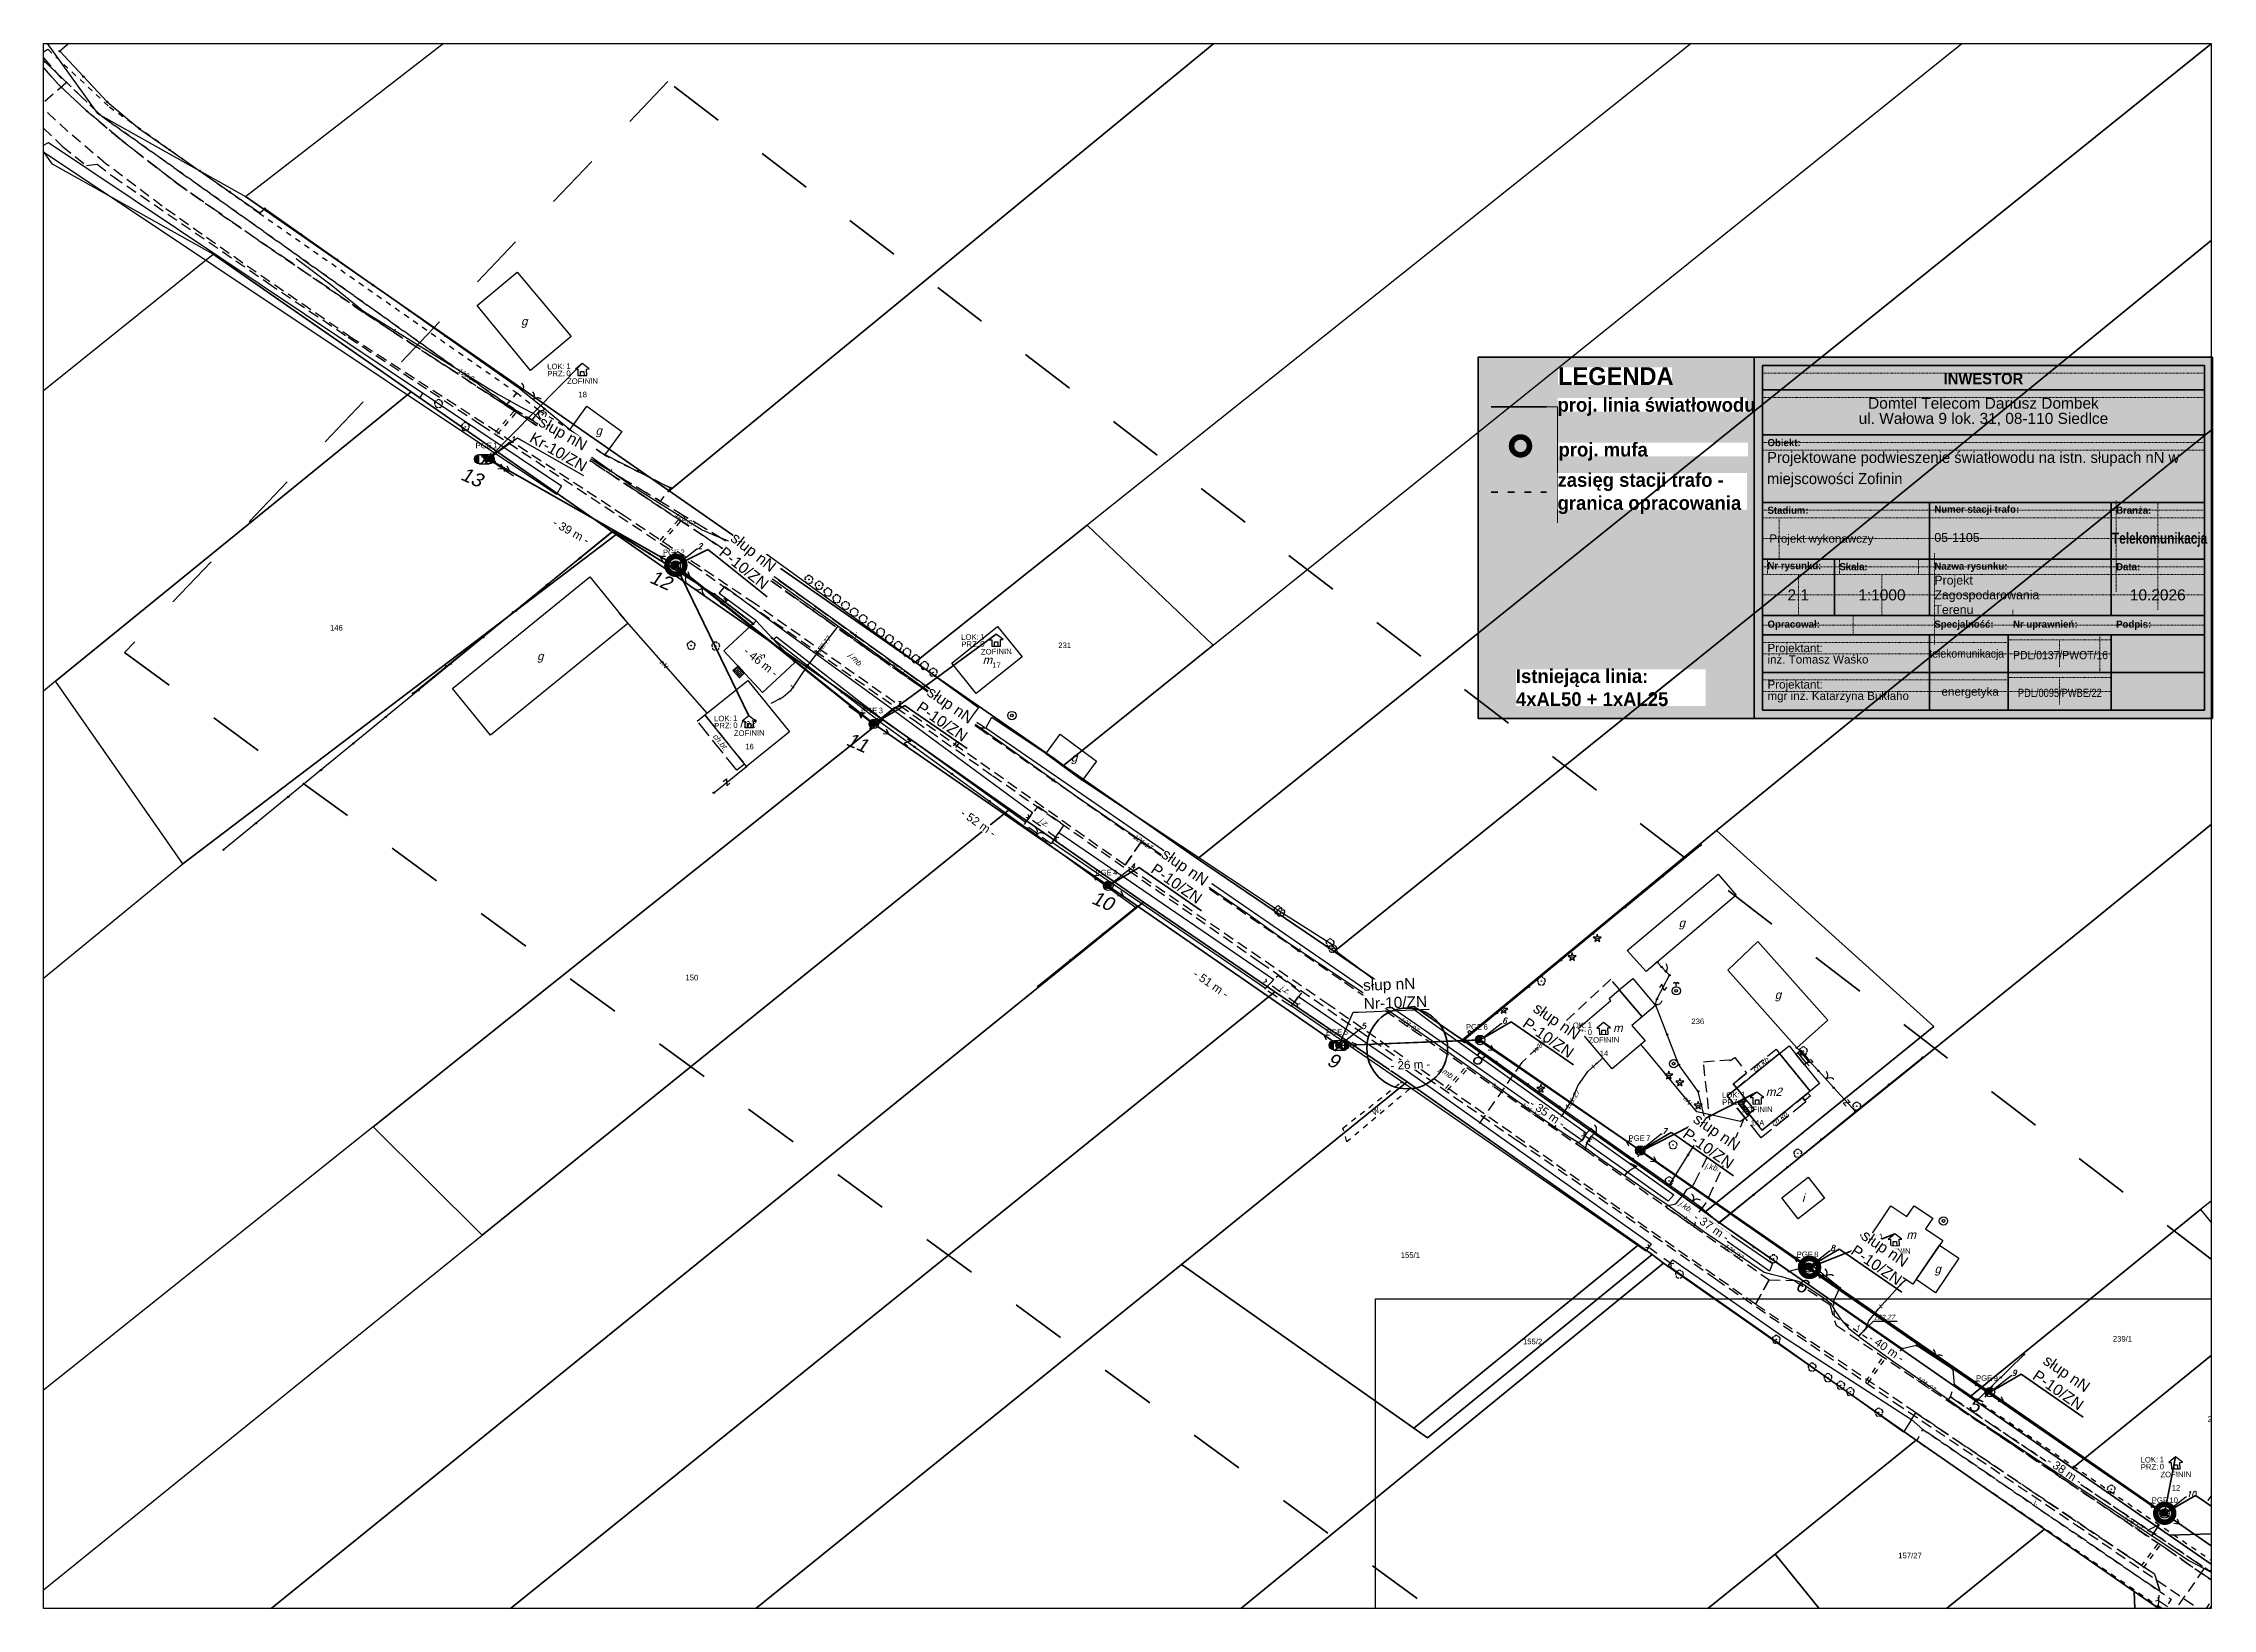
# Paper-space layout '1105-1' of a CAD drawing. Header units: metres, sheet in millimetres. Extents: x 2 to 395, y 1 to 284.
# The model-space entities are those that its viewports show. They can reach past a viewport. Long polylines and large blocks are cut down to what shows.
import ezdxf
from ezdxf import colors
from ezdxf.entities.mleader import LeaderData, LeaderLine
from ezdxf.enums import TextEntityAlignment as Align
from ezdxf.math import Vec2, Vec3

# ---------------------------------------------------------------- set-up
doc = ezdxf.new("R2010")
doc.units = ezdxf.units.M
for name, pattern in [('4001', [0]), ('4002', [2, 1, -1]), ('4003', [3, 2, -1]), ('4004', [4, 3, -1]), ('ACAD_ISO03W100', [30, 12, -18]), ('DGN Style 2', [0.005224, 0.003135, -0.00209])]:
    doc.linetypes.add(name, pattern=pattern)
doc.layers.add('!tele', color=30, linetype='Continuous', lineweight=50, plot=False)
doc.layers.add('@KonstrTabelki', color=253, linetype='DGN Style 2', lineweight=0, plot=False)
for name, color, linetype, lineweight in [('!trafo', 6, '4002', 50), ('@Tabelka', 7, 'Continuous', 13), ('_KABEL_ABONENCKI_NAPOWIETRZNY', 104, 'Continuous', 50), ('_mm zasięg trafo', 6, 'ACAD_ISO03W100', 35), ('_MUFA', 202, 'Continuous', 30), ('_numery slupow etap 4 cz. 2', 7, 'Continuous', 40), ('_PA_OPCJONALNE', 1, 'Continuous', 30), ('_PA_PODSTAWOWE', 3, 'Continuous', 30), ('_PRZEWIESZENIA', 6, 'Continuous', 50), ('_SIEC_NAPOWIETRZNA', 5, 'Continuous', 50), ('_SLUP_DZIERZAWIONY_ENERGETYCZNY', 1, 'Continuous', 30), ('_STUDNIA_PROJEKTOWANA', 30, 'Continuous', 30), ('_światłowód', 30, 'Continuous', 50)]:
    doc.layers.add(name, color=color, linetype=linetype, lineweight=lineweight)
for name, color, linetype in [('_INFO_LOKALIZACJA', 7, 'Continuous'), ('_INFO_ZAPAS', 7, 'Continuous'), ('_MM mufy', 3, 'Continuous'), ('_MM opisy', 7, 'Continuous'), ('_MM slupy', 5, 'Continuous'), ('Budynki', 7, 'Continuous'), ('Drogi', 135, 'Continuous'), ('Dzialki', 165, 'Continuous'), ('Elementy_budynkow', 7, 'Continuous'), ('Ewidencja_drog', 135, 'Continuous'), ('Linie_napowietrzne', 184, 'Continuous'), ('makro-numeracja-punktow', 7, 'Continuous'), ('Ogrodzenia', 184, 'Continuous'), ('Projekty', 252, 'Continuous'), ('Roslinnosc', 104, 'Continuous'), ('Uz_Energia', 1, 'Continuous'), ('Uz_Specjalne', 7, 'Continuous'), ('Uz_Telekomunikacja', 252, 'Continuous'), ('Wody', 184, 'Continuous')]:
    doc.layers.add(name, color=color, linetype=linetype)
doc.layers.add('DIM', color=7, linetype='Continuous', plot=False)
doc.layers.get('_MUFA').off()
doc.styles.add('BardzoMale-PrawaGora', font='arial.ttf', dxfattribs={"height": 0.0025})
doc.styles.add('DYN_DIM', font='arial.ttf')
doc.styles.add('GeodText', font='romans.shx', dxfattribs={"oblique": 14.323945})
doc.styles.get("Standard").update_dxf_attribs({"font": 'arial.ttf'})
doc.dimstyles.new('opis linie', dxfattribs={"dimtxt": 1.5, "dimasz": 0.18, "dimexe": 0.18, "dimexo": 0.0625, "dimgap": 2.5, "dimtad": 4, "dimdec": 0, "dimzin": 0, "dimdsep": 46, "dimtxsty": 'Standard', "dimcen": 0.09, "dimse1": 1, "dimse2": 1, "dimsd1": 1, "dimsd2": 1, "dimclrt": 256, "dimadec": 0, "dimazin": 0, "dimtfac": 1, "dimtdec": 0, "dimtofl": 0, "dimtmove": 0, "dimatfit": 3, "dimfxl": 1, "dimtfill": 1, "dimtolj": 1, "dimtzin": 0, "dimarcsym": 0})
doc.dimstyles.get("Standard").update_dxf_attribs({"dimtxt": 0.18, "dimasz": 0.18, "dimexe": 0.18, "dimexo": 0.0625, "dimgap": 0.09, "dimtad": 0, "dimtih": 1, "dimtoh": 1, "dimdec": 4, "dimzin": 0, "dimdsep": 46, "dimtxsty": 'Standard', "dimcen": 0.09, "dimadec": 0, "dimazin": 0, "dimtfac": 1, "dimtdec": 4, "dimtofl": 0, "dimtmove": 0, "dimatfit": 3, "dimfxl": 1, "dimtolj": 1, "dimtzin": 0, "dimarcsym": 0})

# ---------------------------------------------------------------- blocks, each defined once
blk = doc.blocks.new('tabelka')
at = {"true_color": 0xffffff, "transparency": 33554687}
h = blk.add_hatch(color=7, dxfattribs=at)
h.dxf.hatch_style = 1
h.paths.add_polyline_path([(-83, 65.41), (0, 65.41), (0, 0), (-83, 0)])
at = {"layer": '@KonstrTabelki', "lineweight": 0}
for p, q in [((-1.5, 62.52), (-81.5, 62.52)), ((-1.5, 58.08), (-81.5, 58.08)), ((-1.5, 49.94), (-81.5, 49.94)), ((-81.5, 48.55), (-1.5, 48.55)), ((-17.47, 39.44), (-17.47, 22.94)), ((-1.5, 37.69), (-81.5, 37.69)), ((-81.5, 36.3), (-1.5, 36.3)), ((-78.46, 36.3), (-78.46, 28.86)), ((-9.93, 19.68), (-9.93, 39.08)), ((-81.5, 32.58), (-1.5, 32.58)), ((-80.6, 28.86), (-80.6, 26.08)), ((-67.58, 28.86), (-67.58, 26.08)), ((-53.27, 26.08), (-53.27, 28.86)), ((-50.39, 29.9), (-50.39, 18.64)), ((-17.47, 28.86), (-17.47, 22.94)), ((-9.93, 19.68), (-9.93, 28.86)), ((-1.5, 27.47), (-81.5, 27.47)), ((-81.5, 26.08), (-1.5, 26.08)), ((-74.99, 18.64), (-74.99, 26.08)), ((-59.88, 18.64), (-59.88, 26.08)), ((-1.5, 27.47), (-18.36, 27.47)), ((-1.5, 22.36), (-81.5, 22.36)), ((-36.15, 19.68), (-36.15, 18.64)), ((-1.5, 22.36), (-18.36, 22.36)), ((-81.5, 16.88), (-1.5, 16.88)), ((-65.11, 18.64), (-65.11, 15.11)), ((-50.39, 18.64), (-50.39, 13.41)), ((-37.05, 13.77), (-81.5, 13.77)), ((-37.05, 14.25), (-18.36, 14.25)), ((-27.71, 14.25), (-27.71, 9.31)), ((-20.43, 15.11), (-20.43, 8.31)), ((-37.05, 11.71), (-81.5, 11.71)), ((-18.36, 11.71), (-37.05, 11.71)), ((-37.05, 6.97), (-81.5, 6.97)), ((-37.05, 4.9), (-81.5, 4.9)), ((-37.05, 7.44), (-18.36, 7.44)), ((-18.36, 4.9), (-37.05, 4.9)), ((-27.71, 7.44), (-27.71, 2.5))]:
    blk.add_line(p, q, dxfattribs=at)
at = {"layer": '@KonstrTabelki'}
for points in [[(-51.29, 28.86), (-51.29, 39.08)], [(-51.29, 18.64), (-51.29, 28.86)]]:
    blk.add_lwpolyline(points, dxfattribs=at)
at = {"layer": '@Tabelka', "lineweight": 40}
for p, q in [((0, 65.41), (-83, 65.41)), ((-83, 65.41), (-83, 0)), ((-81.5, 63.91), (-1.5, 63.91)), ((-1.5, 63.91), (-81.5, 63.91)), ((-81.5, 63.91), (-81.5, 1.5)), ((-1.5, 1.5), (-1.5, 63.91)), ((0, 0), (0, 65.41)), ((-81.5, 59.47), (-1.5, 59.47)), ((-81.5, 51.33), (-1.5, 51.33)), ((-81.5, 39.08), (-1.5, 39.08)), ((-81.5, 39.08), (-18.36, 39.08)), ((-51.29, 28.86), (-51.29, 39.08)), ((-51.29, 28.86), (-51.29, 35.67)), ((-18.36, 39.08), (-18.36, 28.86)), ((-81.5, 28.86), (-18.36, 28.86)), ((-68.48, 18.64), (-68.48, 28.86)), ((-51.29, 18.64), (-51.29, 28.86)), ((-18.36, 28.86), (-1.5, 28.86)), ((-18.36, 28.86), (-18.36, 18.64)), ((-51.29, 18.64), (-51.29, 25.45)), ((-18.36, 25.45), (-18.36, 18.64)), ((-81.5, 18.64), (-1.5, 18.64)), ((-81.5, 18.64), (-1.5, 18.64)), ((-81.5, 15.11), (-1.5, 15.11)), ((-51.29, 1.5), (-51.29, 15.11)), ((-37.05, 1.5), (-37.05, 15.11)), ((-18.36, 15.11), (-18.36, 1.5)), ((-81.5, 8.31), (-1.5, 8.31)), ((-81.5, 8.31), (-1.5, 8.31)), ((-81.5, 1.5), (-1.5, 1.5)), ((-83, 0), (0, 0))]:
    blk.add_line(p, q, dxfattribs=at)
at = {"layer": '@Tabelka'}
for s, insert, char_height, attachment_point, line_spacing_factor in [('{\\fLato Light|b1|i0|c238|p34;INWESTOR}', (-41.5, 62.52), 2, 2, 0.825), ('Domtel Telecom Dariusz Dombek\\Pul. Wałowa 9 lok. 31, 08-110 Siedlce', (-41.5, 58.08), 2, 2, 0.825), ('{\\fLato Light|b1|i0|c238|p34;Obiekt:}', (-80.6, 49.94), 1.3, 4, 0.946154), ('{\\fLato Light|b1|i0|c238|p34;Branża:}', (-17.47, 37.69), 1.3, 4, 0.946154), ('Projekt wykonawczy', (-80.27, 32.34), 1.5, 4, 0.825), ('{\\fLato Light|b1|i0|c238|p34;\\W0.8;Telekomunikacja}', (-9.6, 32.34), 2, 5, 0.76875), ('{\\fLato Light|b1|i0|c238|p34;Nr rysunku:}', (-80.6, 27.47), 1.3, 4, 0.946154), ('{\\fLato Light|b1|i0|c238|p34;Skala:}', (-67.58, 27.47), 1.3, 4, 0.946154), ('{\\fLato Light|b1|i0|c238|p34;Nazwa rysunku:}', (-50.39, 27.38), 1.3, 4, 0.946154), ('{\\fLato Light|b1|i0|c238|p34;Data:}', (-17.47, 27.47), 1.3, 4, 0.946154), ('10.2026', (-9.93, 22.36), 2, 5, 0.825), ('{\\fLato Light|b1|i0|c238|p34;Opracował:}', (-80.6, 16.88), 1.3, 4, 0.946154), ('{\\fLato Light|b1|i0|c238|p34;Specjalność:}', (-50.39, 16.88), 1.3, 4, 0.946154), ('{\\fLato Light|b1|i0|c238|p34;Nr uprawnień:}', (-36.15, 16.88), 1.3, 4, 0.946154), ('{\\fLato Light|b1|i0|c238|p34;Podpis:}', (-17.47, 16.88), 1.3, 4, 0.946154)]:
    blk.add_mtext(s, dxfattribs=dict(at, insert=insert, char_height=char_height, attachment_point=attachment_point, line_spacing_factor=line_spacing_factor))
for s, insert, char_height, width, attachment_point, line_spacing_factor in [('{\\fLato Light|b1|i0|c238|p34;Stadium:}', (-80.6, 37.69), 1.3, 8.6456, 4, 0.946154), ('{\\fLato Light|b1|i0|c238|p34;Numer stacji trafo:}', (-50.39, 37.69), 1.3, 16.1141, 4, 0.946154), ('Projektant:\\Pinż. Tomasz Waśko', (-80.6, 11.71), 1.5, 27.9275, 4, 0.825), ('{\\W0.9;telekomunikacja}', (-44.53, 11.53), 1.5, 22.915, 5, 0.825), ('{\\W0.9;PDL/0137/PWOT/16}', (-27.54, 11.46), 1.5, 22.915, 5, 0.825), ('Projektant:\\Pmgr inż. Katarzyna Bukłaho', (-80.6, 4.9), 1.5, 27.9275, 4, 0.825), ('energetyka', (-43.91, 4.64), 1.5, 22.915, 5, 0.825), ('{\\W0.8;PDL/0095/PWBE/22}', (-27.66, 4.62), 1.5, 22.915, 5, 0.825)]:
    blk.add_mtext(s, dxfattribs=dict(at, insert=insert, char_height=char_height, width=width, attachment_point=attachment_point, line_spacing_factor=line_spacing_factor))
blk = doc.blocks.new('mufa')
at = {"layer": '_MM mufy'}
h = blk.add_hatch(color=256, dxfattribs=at)
h.dxf.hatch_style = 1
h.paths.add_polyline_path([(2.15, 0.12, 1), (-2.1, -0.05, 1)])
h.paths.add_polyline_path([(-1.1, -0.01, -1), (1.15, 0.08, -1)], flags=16)
h.paths.add_polyline_path([(-0.83, 0, -1), (0.88, 0.07, -1)], flags=0)
blk = doc.blocks.new('legenda')
at = {"true_color": 0xffffff, "transparency": 33554687}
h = blk.add_hatch(color=7, dxfattribs=at)
h.dxf.hatch_style = 1
h.paths.add_polyline_path([(-50, 65.41), (0, 65.41), (0, 0), (-50, 0)])
at = {"lineweight": 40}
blk.add_lwpolyline([(0, 65.41), (-50, 65.41), (-50, 0)], dxfattribs=at)
at = {"layer": '_mm zasięg trafo', "lineweight": 40, "ltscale": 0.1}
blk.add_lwpolyline([(-47.62, 40.95), (-37.62, 40.95)], dxfattribs=at)
at = {"layer": '_światłowód', "lineweight": 40}
blk.add_lwpolyline([(-47.62, 56.41), (-37.62, 56.41)], dxfattribs=at)
at = {"layer": '_mm zasięg trafo'}
blk.add_blockref('mufa', (-42.35, 49.31), dxfattribs=at)
at = {"layer": '_mm zasięg trafo', "bg_fill": 3, "box_fill_scale": 1, "bg_fill_color": 256, "bg_fill_transparency": 0}
for s, width, heights, insert, char_height, attachment_point in [('{\\fLato Light|b1|i0|c238|p34;\\C7;LEGENDA}', 20.65, [-3.27], (-35.53, 63.58), 3.2, 1), ('\\pxt4;{\\fLato Light|b1|i0|c238|p34;\\C7;proj. linia światłowodu}', 34.3358, [0], (-35.62, 56.41), 2.5, 4)]:
    blk.add_mtext_dynamic_manual_height_columns(s, width=width, gutter_width=1, heights=heights, dxfattribs=dict(at, insert=insert, char_height=char_height, attachment_point=attachment_point))
at = {"layer": 'Defpoints', "color": 252, "lineweight": 0, "true_color": 0x939598}
blk.add_lwpolyline([(-37.62, 56.41), (-35.62, 56.41), (-35.62, 35.41)], dxfattribs=at)
at = {"layer": '_mm zasięg trafo', "char_height": 2.5, "attachment_point": 4, "bg_fill": 3, "box_fill_scale": 1, "bg_fill_color": 256, "bg_fill_transparency": 0}
for s, heights, insert in [('\\pxt4;{\\fLato Light|b1|i0|c238|p34;\\C7;proj. mufa}', [0], (-35.44, 48.3)), ('\\pxt4;{\\fLato Light|b1|i0|c238|p34;\\C7;zasięg stacji trafo - granica opracowania}', [-7.36], (-35.62, 40.72))]:
    blk.add_mtext_dynamic_manual_height_columns(s, width=34.3358, gutter_width=1, heights=heights, dxfattribs=dict(at, insert=insert))
at = {"lineweight": 40}
blk.add_lwpolyline([(-50, 0), (0, 0), (0, 65.41)], dxfattribs=at)
at = {"layer": '_mm zasięg trafo', "insert": (-43.16, 5.56), "char_height": 2.5, "attachment_point": 4, "bg_fill": 3, "box_fill_scale": 1, "bg_fill_color": 256, "bg_fill_transparency": 0}
blk.add_mtext_dynamic_manual_height_columns('\\pxt4;{\\fLato Light|b1|i0|c238|p34;\\C7;Istniejąca linia:\\P4xAL50 + 1xAL25}', width=34.3358, gutter_width=1, heights=[-6.79], dxfattribs=at)
blk = doc.blocks.new('1651')
at = {"layer": 'Wody', "color": 184, "linetype": 'Continuous'}
for radius in [1.5, 0.5]:
    blk.add_circle((0, 0), radius, dxfattribs=at)
blk = doc.blocks.new('1422')
at = {"layer": 'Roslinnosc', "color": 104, "linetype": 'Continuous'}
blk.add_circle((0, 0), 0.1, dxfattribs=at)
for centre, start, end in [((-0.71, 0.23), 102.5, 221.75), ((0, 0.75), 30.19, 149.77), ((0.71, 0.23), 318.3, 77.49), ((-0.44, -0.61), 174.33, 293.45), ((0.44, -0.61), 246.24, 5.74)]:
    blk.add_arc(centre, 0.75, start, end, dxfattribs=at)
blk = doc.blocks.new('2283')
at = {"layer": 'Ogrodzenia', "color": 184, "linetype": 'Continuous'}
blk.add_line((0, 0), (0, 1), dxfattribs=at)
blk = doc.blocks.new('1283')
at = {"layer": 'Ogrodzenia', "color": 184, "linetype": 'Continuous'}
for centre, start, end in [((0, 2), 270, 0), ((0, -2), 0, 90)]:
    blk.add_arc(centre, 2, start, end, dxfattribs=at)
blk = doc.blocks.new('1281')
at = {"layer": 'Ogrodzenia', "color": 184, "linetype": 'Continuous'}
for radius in [0.24, 0.16, 0.08]:
    blk.add_circle((0, 0), radius, dxfattribs=at)
blk = doc.blocks.new('2284')
at = {"layer": 'Ogrodzenia', "color": 184, "linetype": 'Continuous'}
blk.add_line((0, 0), (0, 1), dxfattribs=at)
blk = doc.blocks.new('1284')
at = {"layer": 'Ogrodzenia', "color": 184, "linetype": 'Continuous'}
blk.add_arc((0, 2), 2, 270, 0, dxfattribs=at)
blk = doc.blocks.new('1412')
at = {"layer": 'Roslinnosc', "color": 104, "linetype": 'Continuous'}
for p, q in [((-0.33, 0.47), (-1.43, 0.47)), ((-1.43, 0.47), (-0.55, -0.17)), ((0, 1.5), (-0.33, 0.47)), ((0.33, 0.47), (0, 1.5)), ((1.43, 0.47), (0.33, 0.47)), ((0.55, -0.17), (1.43, 0.47)), ((-0.55, -0.17), (-0.88, -1.21)), ((-0.88, -1.21), (0, -0.57)), ((0, -0.57), (0.88, -1.21)), ((0.88, -1.21), (0.55, -0.17))]:
    blk.add_line(p, q, dxfattribs=at)
blk.add_circle((0, 0), 0.1, dxfattribs=at)
blk = doc.blocks.new('1652')
at = {"layer": 'Wody', "color": 184, "linetype": 'Continuous'}
blk.add_line((0, 1.5), (0, 2.5), dxfattribs=at)
for radius in [1.5, 0.5]:
    blk.add_circle((0, 0), radius, dxfattribs=at)
for centre in [(-0.5, 2.5), (0.5, 2.5)]:
    blk.add_arc(centre, 0.5, 0, 180, dxfattribs=at)
blk = doc.blocks.new('2554')
at = {"layer": 'Drogi', "color": 8, "linetype": '4002'}
blk.add_line((0, 0), (0, 1), dxfattribs=at)
blk = doc.blocks.new('1554')
at = {"layer": 'Drogi', "color": 8, "linetype": 'Continuous'}
for p, q in [((-0.75, -0.75), (0, 0)), ((0, 0), (0.75, -0.75))]:
    blk.add_line(p, q, dxfattribs=at)
blk = doc.blocks.new('1423')
at = {"layer": 'Roslinnosc', "color": 104, "linetype": 'Continuous'}
for centre, start, end in [((-0.71, 0.23), 102.5, 221.75), ((0, 0.75), 30.19, 149.77), ((0.71, 0.23), 318.3, 77.49), ((-0.44, -0.61), 174.33, 293.45), ((0.44, -0.61), 246.24, 5.74)]:
    blk.add_arc(centre, 0.75, start, end, dxfattribs=at)
blk = doc.blocks.new('1291')
at = {"layer": 'Ogrodzenia', "color": 7, "linetype": 'Continuous'}
for p, q in [((-0.75, 1), (0.75, 1)), ((0.75, 1), (-0.75, -1)), ((-0.75, -1), (0.75, -1))]:
    blk.add_line(p, q, dxfattribs=at)
blk = doc.blocks.new('1363')
at = {"layer": 'Linie_napowietrzne', "color": 184, "linetype": 'Continuous'}
for p, q in [((-1.5, 0), (-2.5, 0)), ((0, 1.5), (0, 2.5)), ((1.5, 0), (2.5, 0)), ((0, -1.5), (0, -2.5))]:
    blk.add_line(p, q, dxfattribs=at)
blk.add_circle((0, 0), 0.5, dxfattribs=at)
blk = doc.blocks.new('2361')
at = {"layer": 'Linie_napowietrzne', "color": 184, "linetype": 'Continuous'}
for p, q in [((0, 0.66), (0, 1)), ((0, 0.33), (0, 0.6)), ((0, 0), (0, 0.3))]:
    blk.add_line(p, q, dxfattribs=at)
blk = doc.blocks.new('1361')
at = {"layer": 'Linie_napowietrzne', "color": 184, "linetype": 'Continuous'}
blk.add_circle((0, 0), 0.5, dxfattribs=at)
blk = doc.blocks.new('1366')
at = {"layer": 'Linie_napowietrzne', "color": 184, "linetype": 'Continuous'}
for p, q in [((0, 1), (0, 11)), ((-1, 4.8), (0, 6.5)), ((1, 4.8), (0, 6.5))]:
    blk.add_line(p, q, dxfattribs=at)
blk = doc.blocks.new('1753')
at = {"layer": 'Uz_Telekomunikacja', "color": 220, "linetype": 'Continuous'}
for radius in [0.16, 0.08]:
    blk.add_circle((0, 0), radius, dxfattribs=at)
blk = doc.blocks.new('1756')
at = {"layer": 'Uz_Telekomunikacja', "color": 220, "linetype": 'Continuous'}
for radius in [0.16, 0.08]:
    blk.add_circle((0, 0), radius, dxfattribs=at)
blk = doc.blocks.new('ADRES')
for points in [[(0.79, -2.15), (0.79, -2.15), (0.79, -0.99), (1.24, -0.99), (0, 0), (-1.24, -0.99), (-0.79, -0.99), (-0.79, -2.15), (0.79, -2.15), (0.79, -2.15)], [(-0.31, -2.15), (-0.31, -1.4), (0.31, -1.4), (0.31, -2.15)]]:
    blk.add_lwpolyline(points)
at = {"color": 212, "insert": (-3.15, -0.43), "char_height": 1, "width": 1e-16, "attachment_point": 6}
blk.add_mtext('LOK:  ', dxfattribs=at)
at = {"color": 4, "insert": (-3.15, -1.72), "char_height": 1, "width": 1e-16, "attachment_point": 6}
blk.add_mtext('PRZ: ', dxfattribs=at)
at = {"color": 7}
for tag, flags, p in [('ID_OBSZARU', 13, (29.07, 23.06)), ('WOJEWODZTWO', 13, (23.29, 19.95)), ('POWIAT', 13, (29.07, 18.51)), ('GMINA', 13, (29.07, 16.8)), ('TERC', 13, (29.07, 15.22)), ('SIMC', 13, (29.07, 13.42)), ('ULIC', 13, (29.07, 11.76)), ('SZEROKOSC_GEOGRAFICZNA', 13, (18.71, 10.18)), ('DLUGOSC_GEOGRAFICZNA', 13, (29.07, 8.25)), ('KATEGORIA_STAWKI_JEDNOSTKOWEJ_100', 13, (29.07, 4.77)), ('KWOTA_STAWKI_JEDNOSTKOWEJ_100', 13, (29.07, 2.89)), ('DOFINANSOWANIE_95', 13, (29.07, 0.87)), ('MIEJSCOWOSC', 12, (0, -3.65)), ('ULICA', 12, (0, -4.88)), ('NR_PORZADKOWY', 12, (0, -6.09))]:
    blk.add_attdef(tag, text='', height=1, dxfattribs=dict(at, flags=flags)).set_placement(p, align=Align.CENTER)
at = {"color": 1}
for tag, flags, p in [('ID_PA', 5, (29.07, 21.57)), ('RODZAJ_OBIEKTU', 5, (29.07, 6.63)), ('ZAPAS', 13, (29.07, -2.62))]:
    blk.add_attdef(tag, text='', height=1, dxfattribs=dict(at, flags=flags)).set_placement(p, align=Align.CENTER)
at = {"color": 212, "flags": 12}
blk.add_attdef('LICZBA_LOKALI', text='', height=1, dxfattribs=at).set_placement((-2.88, -0.43), align=Align.MIDDLE_LEFT)
at = {"color": 150, "flags": 12}
for tag, p in [('MUFA', (1.78, -0.93)), ('NUMER_WLOKNA', (1.86, -2.2))]:
    blk.add_attdef(tag, p, '', height=1, dxfattribs=at)
at = {"color": 7, "style": 'DYN_DIM', "flags": 13}
blk.add_attdef('ODC_FUNKCJONALNY', text='', height=1, dxfattribs=at).set_placement((29.07, -1.01), align=Align.CENTER)
at = {"color": 4, "flags": 12}
blk.add_attdef('LICZBA_SED_W_DANYM_PA', text='', height=1, dxfattribs=at).set_placement((-2.88, -1.72), align=Align.MIDDLE_LEFT)
blk = doc.blocks.new('SLUP_DZIERZAWIONY')
h = blk.add_hatch(color=256)
h.dxf.hatch_style = 1
h.paths.add_polyline_path([(0.53, 0, 1), (-0.53, 0, 1)])
at = {"lineweight": 30}
blk.add_circle((0, 0), 0.527, dxfattribs=at)
at = {"color": 7, "style": 'DYN_DIM', "flags": 13}
blk.add_attdef('ODC_FUNKCJONALNY', text='', height=1, dxfattribs=at).set_placement((0.36, 3.33), align=Align.CENTER)
at = {"color": 7, "flags": 12}
blk.add_attdef('WLASCICIEL', text='', height=1, dxfattribs=at).set_placement((0.63, 1.89), align=Align.RIGHT)
blk.add_attdef('SLUP_NUMER', (0.87, 1.89), '', height=1, dxfattribs=at)
blk.add_attdef('TYP', text='', height=1, dxfattribs=at).set_placement((0, -2.82), align=Align.CENTER)
blk = doc.blocks.new('MUFA_II')
at = {"layer": '_MM mufy'}
h = blk.add_hatch(color=256, dxfattribs=at)
h.dxf.hatch_style = 1
h.paths.add_polyline_path([(2.15, 0.12, 1), (-2.1, -0.05, 1)])
h.paths.add_polyline_path([(-1.1, -0.01, -1), (1.15, 0.08, -1)], flags=16)
h.paths.add_polyline_path([(-0.83, 0, -1), (0.88, 0.07, -1)], flags=0)
blk = doc.blocks.new('STUDNIA_PROJEKTOWANA')
at = {"layer": '_STUDNIA_PROJEKTOWANA'}
blk.add_lwpolyline([(-0.8, -0.4), (-0.8, 0.4), (0.8, 0.4), (0.8, -0.4)], close=True, dxfattribs=at)
at = {"layer": '_STUDNIA_PROJEKTOWANA', "style": 'DYN_DIM'}
blk.add_text('STUDNIA', height=1, dxfattribs=at).set_placement((-3.45, 2.25))
for tag, flags, p in [('ODC_FUNKCJONALNY', 13, (0, 3.75)), ('TYP', 12, (0, 0.98)), ('DLUGOSC_ZAPASU', 12, (0, -1.68)), ('WSPOLRZEDNE', 12, (0, -4.65)), ('ADRES', 12, (0, -3.33))]:
    blk.add_attdef(tag, text='', height=1, dxfattribs=dict(at, flags=flags)).set_placement(p, align=Align.CENTER)
at = {"layer": '_STUDNIA_PROJEKTOWANA', "style": 'DYN_DIM', "flags": 12}
blk.add_attdef('NUMER', (3.17, 2.25), '', height=1, dxfattribs=at)
blk = doc.blocks.new('ZN')
at = {"layer": '_MM slupy', "transparency": 33554687}
h = blk.add_hatch(color=256, dxfattribs=at)
h.dxf.hatch_style = 1
h.paths.add_polyline_path([(0, -0.86), (0, 0.86, 1)])
at = {"layer": '_MM slupy'}
blk.add_circle((0, 0), 0.857, dxfattribs=at)
blk = doc.blocks.new('R')
at = {"layer": '_MM slupy', "transparency": 33554687}
h = blk.add_hatch(color=256, dxfattribs=at)
h.dxf.hatch_style = 1
h.paths.add_polyline_path([(-0.93, -0.86), (-0.93, 0.86, 1)])
h = blk.add_hatch(color=256, dxfattribs=at)
h.dxf.hatch_style = 1
h.paths.add_polyline_path([(0.93, 0.86), (0.93, -0.86, 1)])
at = {"layer": '_MM slupy'}
for points in [[(-0.93, 0.86), (0.93, 0.86)], [(-0.93, -0.86), (0.93, -0.86)]]:
    blk.add_lwpolyline(points, dxfattribs=at)
for centre in [(-0.93, 0), (0.93, 0)]:
    blk.add_circle(centre, 0.857, dxfattribs=at)
blk = doc.blocks.new('*D270')
at = {"layer": 'Defpoints', "color": 0}
for p in [(7544290.26, 5809066.23), (7544324.19, 5809046.9), (7544323.82, 5809046.25)]:
    blk.add_point(p, dxfattribs=at)
at = {"layer": 'DIM', "insert": (7544305.24, 5809053.08), "char_height": 1.5, "attachment_point": 5, "rotation": 330.3297, "bg_fill": 3, "box_fill_scale": 1.1, "bg_fill_color": 9, "bg_fill_true_color": 13158600, "bg_fill_transparency": 0}
blk.add_mtext('\\A1;- 39 m -', dxfattribs=at)
blk = doc.blocks.new('*D271')
at = {"layer": 'Defpoints', "color": 0}
for p in [(7544324.19, 5809046.9), (7544359.6, 5809017.66), (7544360.07, 5809018.25)]:
    blk.add_point(p, dxfattribs=at)
at = {"layer": 'DIM', "insert": (7544339.62, 5809029.44), "char_height": 1.5, "attachment_point": 5, "rotation": 321.3928, "bg_fill": 3, "box_fill_scale": 1.1, "bg_fill_color": 9, "bg_fill_true_color": 13158600, "bg_fill_transparency": 0}
blk.add_mtext('\\A1;- 46 m -', dxfattribs=at)
blk = doc.blocks.new('*D272')
at = {"layer": 'Defpoints', "color": 0}
for p in [(7544360.07, 5809018.25), (7544402.09, 5808988.3), (7544402.52, 5808988.92)]:
    blk.add_point(p, dxfattribs=at)
at = {"layer": 'DIM', "insert": (7544379.01, 5809000.28), "char_height": 1.5, "attachment_point": 5, "rotation": 325.3582, "bg_fill": 3, "box_fill_scale": 1.1, "bg_fill_color": 9, "bg_fill_true_color": 13158600, "bg_fill_transparency": 0}
blk.add_mtext('\\A1;- 52 m -', dxfattribs=at)
blk = doc.blocks.new('*D273')
at = {"layer": 'Defpoints', "color": 0}
for p in [(7544402.52, 5808988.92), (7544443.89, 5808959.39), (7544444.31, 5808960.01)]:
    blk.add_point(p, dxfattribs=at)
at = {"layer": 'DIM', "insert": (7544421.13, 5808971.16), "char_height": 1.5, "attachment_point": 5, "rotation": 325.3252, "bg_fill": 3, "box_fill_scale": 1.1, "bg_fill_color": 9, "bg_fill_true_color": 13158600, "bg_fill_transparency": 0}
blk.add_mtext('\\A1;- 51 m -', dxfattribs=at)
blk = doc.blocks.new('*D274')
at = {"layer": 'Defpoints', "color": 0}
for p in [(7544469.84, 5808960.99), (7544444.31, 5808960.01), (7544469.87, 5808960.24)]:
    blk.add_point(p, dxfattribs=at)
at = {"layer": 'DIM', "insert": (7544457.23, 5808956.49), "char_height": 1.5, "attachment_point": 5, "rotation": 2.2004, "bg_fill": 3, "box_fill_scale": 1.1, "bg_fill_color": 9, "bg_fill_true_color": 13158600, "bg_fill_transparency": 0}
blk.add_mtext('\\A1;- 26 m -', dxfattribs=at)
blk = doc.blocks.new('*D275')
at = {"layer": 'Defpoints', "color": 0}
for p in [(7544469.84, 5808960.99), (7544498.83, 5808940.98), (7544498.41, 5808940.36)]:
    blk.add_point(p, dxfattribs=at)
at = {"layer": 'DIM', "insert": (7544482.06, 5808947.68), "char_height": 1.5, "attachment_point": 5, "rotation": 325.3924, "bg_fill": 3, "box_fill_scale": 1.1, "bg_fill_color": 9, "bg_fill_true_color": 13158600, "bg_fill_transparency": 0}
blk.add_mtext('\\A1;- 35 m -', dxfattribs=at)
blk = doc.blocks.new('*D276')
at = {"layer": 'Defpoints', "color": 0}
for p in [(7544498.83, 5808940.98), (7544528.84, 5808919.2), (7544529.27, 5808919.81)]:
    blk.add_point(p, dxfattribs=at)
at = {"layer": 'DIM', "insert": (7544511.76, 5808927.1), "char_height": 1.5, "attachment_point": 5, "rotation": 325.1771, "bg_fill": 3, "box_fill_scale": 1.1, "bg_fill_color": 9, "bg_fill_true_color": 13158600, "bg_fill_transparency": 0}
blk.add_mtext('\\A1;- 37 m -', dxfattribs=at)
blk = doc.blocks.new('*D277')
at = {"layer": 'Defpoints', "color": 0}
for p in [(7544529.27, 5808919.81), (7544561.74, 5808896.61), (7544562.17, 5808897.23)]:
    blk.add_point(p, dxfattribs=at)
at = {"layer": 'DIM', "insert": (7544543.44, 5808905.21), "char_height": 1.5, "attachment_point": 5, "rotation": 325.5318, "bg_fill": 3, "box_fill_scale": 1.1, "bg_fill_color": 9, "bg_fill_true_color": 13158600, "bg_fill_transparency": 0}
blk.add_mtext('\\A1;- 40 m -', dxfattribs=at)
blk = doc.blocks.new('*D278')
at = {"layer": 'Defpoints', "color": 0}
for p in [(7544562.17, 5808897.23), (7544593.36, 5808874.65), (7544593.79, 5808875.27)]:
    blk.add_point(p, dxfattribs=at)
at = {"layer": 'DIM', "insert": (7544575.69, 5808882.95), "char_height": 1.5, "attachment_point": 5, "rotation": 325.2253, "bg_fill": 3, "box_fill_scale": 1.1, "bg_fill_color": 9, "bg_fill_true_color": 13158600, "bg_fill_transparency": 0}
blk.add_mtext('\\A1;- 38 m -', dxfattribs=at)
blk = doc.blocks.new('*D279')
at = {"layer": 'Defpoints', "color": 0}
for p in [(7544593.79, 5808875.27), (7544626.49, 5808851.56), (7544626.92, 5808852.18)]:
    blk.add_point(p, dxfattribs=at)
at = {"layer": 'DIM', "insert": (7544608.06, 5808860.43), "char_height": 1.5, "attachment_point": 5, "rotation": 325.1254, "bg_fill": 3, "box_fill_scale": 1.1, "bg_fill_color": 9, "bg_fill_true_color": 13158600, "bg_fill_transparency": 0}
blk.add_mtext('\\A1;- 40 m -', dxfattribs=at)
blk = doc.blocks.new('q')
at = {"layer": '_MM slupy'}
blk.add_blockref('ZN', (0, 0), dxfattribs=at)
at = {"layer": '_MM opisy'}
ml = blk.add_multileader_mtext('Standard', dxfattribs=at)
ml.set_content('\\pxql;słup nN\\PP-10/ZN', color=256)
ml.set_leader_properties()
ml.build(insert=Vec2(0, 0))
ml.multileader.update_dxf_attribs({"has_text_frame": 1, "text_left_attachment_type": 5, "text_right_attachment_type": 5, "dogleg_length": 1, "arrow_head_size": 1})
ctx = ml.context
ctx.base_point, ctx.char_height, ctx.arrow_head_size, ctx.landing_gap_size, ctx.plane_origin = Vec3(3.75, 5.9), 2, 1, 1, Vec3(1.72, -1.42)
ctx.left_attachment, ctx.right_attachment = 5, 5
notes = []
notes.append((ctx, [(0, (1, 1, 0), (2.75, 5.9), (1, 0), 1, [(0, [(0, 0), (2.75, 5.9)], 0, [])])]))
ctx.mtext.insert, ctx.mtext.flow_direction = Vec3(4.75, 11.7), 5
ctx.mtext.has_bg_fill, ctx.mtext.bg_color, ctx.mtext.bg_scale_factor, ctx.mtext.bg_transparency, ctx.mtext.use_window_bg_color = 1, -1023410175, 1, 0, 1
for ctx, leaders in notes:
    for number, flags, end, landing, length, lines in leaders:
        leader = LeaderData()
        leader.index, (leader.has_last_leader_line, leader.has_dogleg_vector, leader.attachment_direction) = number, flags
        leader.last_leader_point, leader.dogleg_vector, leader.dogleg_length = Vec3(end), Vec3(landing), length
        for number, points, colour, breaks in lines:
            line = LeaderLine()
            line.index, line.vertices, line.color, line.breaks = number, Vec3.list(points), colors.encode_raw_color(colour), breaks
            leader.lines.append(line)
        ctx.leaders.append(leader)

msp = doc.modelspace()

# ---------------------------------------------------------------- linework, layer by layer
at = {"layer": '!tele'}
msp.add_lwpolyline([(7544290.26, 5809066.23), (7544324.19, 5809046.9), (7544360.07, 5809018.25), (7544402.52, 5808988.92), (7544444.31, 5808960.01), (7544469.84, 5808960.99), (7544498.83, 5808940.98), (7544529.27, 5808919.81), (7544562.17, 5808897.23), (7544593.79, 5808875.27), (7544626.92, 5808852.18)], dxfattribs=at)
at = {"layer": '!trafo', "ltscale": 10}
msp.add_lwpolyline([(7544322.76, 5809134.51), (7544224.4, 5809031.13), (7545058.88, 5808420.59), (7545132.63, 5808516.69)], close=True, dxfattribs=at)
at = {"layer": '_KABEL_ABONENCKI_NAPOWIETRZNY'}
for points in [[(7544307.24, 5809083.45), (7544290.26, 5809066.23), (7544290.26, 5809066.23), (7544324.19, 5809046.9), (7544324.19, 5809046.9)], [(7544337.46, 5809019.71), (7544324.19, 5809046.9)], [(7544382.2, 5809034.46), (7544360.07, 5809018.25), (7544359.75, 5809018.38), (7544324.48, 5809046.56), (7544324.19, 5809046.9)], [(7544519.98, 5808951.56), (7544499.04, 5808940.84), (7544499.31, 5808940.55), (7544529.05, 5808919.84), (7544529.48, 5808919.79)], [(7544544.94, 5808925.9), (7544529.48, 5808919.79)], [(7544595.77, 5808885.49), (7544593.79, 5808875.27), (7544593.38, 5808875.38), (7544561.9, 5808897.05), (7544529.53, 5808919.44), (7544529.48, 5808919.79)]]:
    msp.add_lwpolyline(points, dxfattribs=at)
at = {"layer": '_SIEC_NAPOWIETRZNA', "elevation": 122.55}
for points in [[(7544360.07, 5809018.25), (7544324.19, 5809046.9), (7544289.36, 5809066.69)], [(7544402.52, 5808988.92), (7544360.07, 5809018.25)], [(7544701.06, 5808801.68), (7544664.38, 5808826.54), (7544626.92, 5808852.18), (7544593.79, 5808875.27), (7544561.96, 5808897.37), (7544529.48, 5808919.79), (7544499.04, 5808940.84), (7544469.59, 5808960.98), (7544444.31, 5808960.01), (7544402.52, 5808988.92)]]:
    msp.add_lwpolyline(points, dxfattribs=at)
at = {"layer": 'Budynki', "color": 7, "linetype": '4001'}
for points in [[(7544297.9, 5809082.22, 0), (7544288.22, 5809093.95, 0), (7544295.46, 5809100.03, 0), (7544305.24, 5809088.38, 0), (7544297.9, 5809082.22, 0)], [(7544311.3, 5809066.89, 0), (7544304.99, 5809071.48, 0), (7544308.11, 5809075.77, 0), (7544314.45, 5809071.16, 0), (7544311.3, 5809066.89, 0)], [(7544308.65, 5809044.82, 0), (7544315.5, 5809036.38, 0), (7544290.68, 5809016.18, 0), (7544283.77, 5809024.61, 0), (7544308.65, 5809044.82, 0)], [(7544345.76, 5809029.31, 0), (7544339.91, 5809023.89, 0), (7544332.91, 5809031.45, 0), (7544338.76, 5809036.87, 0), (7544345.76, 5809029.31, 0)], [(7544378.62, 5809023.72, 0), (7544374.16, 5809029.2, 0), (7544382.48, 5809035.87, 0), (7544386.9, 5809030.36, 0), (7544378.62, 5809023.72, 0)], [(7544344.78, 5809016.77, 0), (7544337.01, 5809010.51, 0), (7544329.48, 5809019.84, 0), (7544337.25, 5809026.1, 0), (7544344.78, 5809016.77, 0)], [(7544397.79, 5809007.95, 0), (7544391.24, 5809012.83, 0), (7544393.81, 5809016.34, 0), (7544400.36, 5809011.46, 0), (7544397.79, 5809007.95, 0)], [(7544512.94, 5808991.04, 0), (7544516.21, 5808987.2, 0), (7544499.89, 5808973.36, 0), (7544496.5, 5808977.2, 0), (7544512.94, 5808991.04, 0)], [(7544532.79, 5808964.55, 0), (7544527.19, 5808959.57, 0), (7544514.72, 5808973.62, 0), (7544520.13, 5808978.81, 0), (7544532.79, 5808964.55, 0)], [(7544487.58, 5808963.06, 0), (7544493.52, 5808968.11, 0), (7544493.19, 5808968.5, 0), (7544495.05, 5808970.06, 0), (7544499.18, 5808965.18, 0), (7544497.35, 5808963.64, 0), (7544499.75, 5808960.84, 0), (7544493.77, 5808955.79, 0), (7544487.58, 5808963.06, 0)], [(7544524.08, 5808958.55, 0), (7544529.61, 5808951.7, 0), (7544520.91, 5808944.67, 0), (7544518.52, 5808947.63, 0), (7544519.46, 5808948.38, 0), (7544516.31, 5808952.27, 0), (7544524.08, 5808958.55, 0)], [(7544532.21, 5808932.34, 0), (7544527.47, 5808928.62, 0), (7544524.49, 5808932.44, 0), (7544529.24, 5808936.14, 0), (7544532.21, 5808932.34, 0)], [(7544538.87, 5808922.92, 0), (7544544.23, 5808930.97, 0), (7544547.14, 5808929.04, 0), (7544548.43, 5808930.98, 0), (7544551.81, 5808928.73, 0), (7544550.5, 5808926.78, 0), (7544553.63, 5808924.7, 0), (7544548.22, 5808916.75, 0), (7544538.87, 5808922.92, 0)], [(7544553.05, 5808923.85, 0), (7544556.56, 5808921.46, 0), (7544552.31, 5808915.21, 0), (7544548.8, 5808917.6, 0), (7544553.05, 5808923.85, 0)]]:
    msp.add_polyline3d(points, dxfattribs=at)
at = {"layer": 'Drogi', "color": 8, "linetype": '4003'}
for p, q in [((7544204.3, 5809142.87, 120.23), (7544212.44, 5809133.98, 120.19)), ((7544208.93, 5809130.32, 120.32), (7544200.59, 5809139.32, 120.21)), ((7544212.44, 5809133.98, 120.19), (7544217.45, 5809129.29, 120.23)), ((7544214.1, 5809125.47, 120.38), (7544208.93, 5809130.32, 120.32)), ((7544217.45, 5809129.29, 120.23), (7544223.88, 5809123.85, 120.32)), ((7544221, 5809119.65, 120.43), (7544214.1, 5809125.47, 120.38)), ((7544223.88, 5809123.85, 120.32), (7544234.09, 5809115.93, 120.52)), ((7544231.2, 5809111.94, 120.51), (7544221, 5809119.65, 120.43)), ((7544234.09, 5809115.93, 120.52), (7544248.61, 5809105.8, 120.69)), ((7544245.79, 5809101.67, 120.59), (7544231.2, 5809111.94, 120.51)), ((7544248.61, 5809105.8, 120.69), (7544268.09, 5809092.45, 120.95)), ((7544265.55, 5809088.09, 120.89), (7544245.79, 5809101.67, 120.59)), ((7544268.09, 5809092.45, 120.95), (7544294.7, 5809075.08, 121.22)), ((7544291.97, 5809070.97, 121.26), (7544265.55, 5809088.09, 120.89)), ((7544294.7, 5809075.08, 121.22), (7544317.4, 5809060.14, 121.41)), ((7544314.86, 5809055.89, 121.4), (7544291.97, 5809070.97, 121.26)), ((7544317.4, 5809060.14, 121.41), (7544341.69, 5809043.95, 121.52)), ((7544338.55, 5809039.95, 121.55), (7544314.86, 5809055.89, 121.4)), ((7544341.69, 5809043.95, 121.52), (7544379.12, 5809017.42, 121.82)), ((7544376.14, 5809013.49, 121.83), (7544338.55, 5809039.95, 121.55)), ((7544379.12, 5809017.42, 121.82), (7544408.49, 5808996.86)), ((7544405.55, 5808992.64), (7544376.14, 5809013.49, 121.83)), ((7544387.33, 5809000.04, 121.67), (7544389.8, 5809003.26, 122.07)), ((7544392.17, 5808996.48, 121.67), (7544387.33, 5809000.04, 121.67)), ((7544389.8, 5809003.26, 122.07), (7544394.5, 5808999.96, 122.07)), ((7544394.5, 5808999.96, 122.07), (7544392.17, 5808996.48, 121.67)), ((7544408.49, 5808996.86), (7544405.55, 5808992.64)), ((7544405.55, 5808992.64), (7544408.49, 5808996.86)), ((7544408.49, 5808996.86), (7544445.27, 5808971.46, 122.11)), ((7544442.46, 5808967.34, 122.1), (7544405.55, 5808992.64)), ((7544430.86, 5808970.19, 121.77), (7544433.27, 5808972.69, 122.17)), ((7544433.27, 5808972.69, 122.17), (7544437.49, 5808969.53, 122.07)), ((7544435.63, 5808967.09, 121.87), (7544430.86, 5808970.19, 121.77)), ((7544437.49, 5808969.53, 122.07), (7544435.63, 5808967.09, 121.87)), ((7544445.27, 5808971.46, 122.11), (7544487.16, 5808942.25, 122.3)), ((7544519.71, 5808913.13, 122.34), (7544442.46, 5808967.34, 122.1)), ((7544510.27, 5808957.02, 122.17), (7544514.86, 5808957.41, 122.19)), ((7544511.91, 5808942.58, 122.19), (7544510.27, 5808957.02, 122.17)), ((7544514.86, 5808957.41, 122.19), (7544515.14, 5808957.26, 122.18)), ((7544515.14, 5808957.26, 122.18), (7544515.97, 5808957.81, 122.22)), ((7544515.97, 5808957.81, 122.22), (7544518.11, 5808955.01, 122.24)), ((7544518.11, 5808955.01, 122.24), (7544515.68, 5808953.05, 122.26)), ((7544515.68, 5808953.05, 122.26), (7544516.31, 5808952.27)), ((7544516.31, 5808952.27), (7544514.6, 5808950.89, 122.25)), ((7544514.6, 5808950.89, 122.25), (7544517.74, 5808947, 122.3)), ((7544517.74, 5808947, 122.3), (7544514.57, 5808939.75, 122.21)), ((7544487.16, 5808942.25, 122.3), (7544488.86, 5808941.12, 122.28)), ((7544488.86, 5808941.12, 122.28), (7544522.19, 5808917.57, 122.35)), ((7544508.73, 5808935.25, 122.24), (7544511.86, 5808941.52, 122.19)), ((7544511.86, 5808941.52, 122.19), (7544511.91, 5808942.58, 122.19)), ((7544514.57, 5808939.75, 122.21), (7544510.74, 5808931.53, 122.22)), ((7544505.28, 5808931.31, 122.23), (7544506.68, 5808932.98)), ((7544506.68, 5808932.98, 122.26), (7544507.35, 5808934, 122.25)), ((7544506.68, 5808932.98), (7544510.01, 5808930.51)), ((7544510.01, 5808930.51, 122.18), (7544506.68, 5808932.98, 122.26)), ((7544507.35, 5808934, 122.25), (7544508.22, 5808934.42, 122.22)), ((7544508.22, 5808934.42, 122.22), (7544508.73, 5808935.25, 122.24)), ((7544503.35, 5808930.89, 122.32), (7544505.28, 5808931.31, 122.23)), ((7544508.61, 5808927.15, 122.41), (7544503.35, 5808930.89, 122.32)), ((7544509.03, 5808929.28, 122.22), (7544508.61, 5808927.15, 122.41)), ((7544510.01, 5808930.51), (7544509.03, 5808929.28, 122.22)), ((7544510.74, 5808931.53, 122.22), (7544510.01, 5808930.51, 122.18)), ((7544519.71, 5808913.13, 122.34), (7544522.19, 5808917.57, 122.35)), ((7544522.19, 5808917.57, 122.35), (7544519.71, 5808913.13, 122.34)), ((7544522.19, 5808917.57, 122.35), (7544526.72, 5808917.46, 122.24)), ((7544526.72, 5808917.46, 122.24), (7544533.15, 5808913.08, 122.24)), ((7544548.74, 5808893.5, 122.34), (7544519.71, 5808913.13, 122.34)), ((7544533.15, 5808913.08, 122.24), (7544534.3, 5808909.37, 122.44)), ((7544534.3, 5808909.37, 122.44), (7544594.33, 5808868.71, 122.75)), ((7544591.96, 5808864.28, 122.8), (7544548.74, 5808893.5, 122.34)), ((7544594.33, 5808868.71, 122.75), (7544664.21, 5808819.97, 122.87)), ((7544592.86, 5808861.48, 122.7), (7544591.96, 5808864.28, 122.8)), ((7544586.19, 5808850.27, 122.6), (7544592.71, 5808858.49, 122.6)), ((7544592.71, 5808858.49, 122.6), (7544592.86, 5808861.48, 122.7)), ((7544592.71, 5808858.49, 122.6), (7544597.73, 5808854.77, 122.68)), ((7544597.73, 5808854.77, 122.68), (7544592.71, 5808858.49, 122.6)), ((7544599.37, 5808856.22, 122.73), (7544597.73, 5808854.77, 122.68)), ((7544602.07, 5808857.28, 122.72), (7544599.37, 5808856.22, 122.73)), ((7544661.31, 5808816.16, 122.88), (7544602.07, 5808857.28, 122.72))]:
    msp.add_line(p, q, dxfattribs=at)
at = {"layer": 'Drogi', "color": 8, "linetype": '4004'}
for p, q in [((7544328.1, 5809018.73), (7544329.48, 5809019.84)), ((7544329.48, 5809019.84), (7544336.66, 5809010.94)), ((7544335.26, 5809009.82), (7544328.1, 5809018.73)), ((7544336.66, 5809010.94), (7544335.26, 5809009.82)), ((7544515.68, 5808953.05, 122.26), (7544523.46, 5808959.33, 122.32)), ((7544524.08, 5808958.55), (7544516.31, 5808952.27)), ((7544523.46, 5808959.33, 122.32), (7544524.08, 5808958.55)), ((7544516.31, 5808952.27), (7544515.68, 5808953.05, 122.26)), ((7544514.6, 5808950.89, 122.25), (7544516.31, 5808952.27)), ((7544520.76, 5808943.27, 122.34), (7544514.6, 5808950.89, 122.25)), ((7544516.31, 5808952.27), (7544517.73, 5808950.52)), ((7544517.73, 5808950.52), (7544516.56, 5808949.58)), ((7544516.56, 5808949.58), (7544518.29, 5808947.44)), ((7544528.84, 5808949.8), (7544520.76, 5808943.27, 122.34)), ((7544520.91, 5808944.67), (7544528.21, 5808950.57)), ((7544528.21, 5808950.57), (7544528.84, 5808949.8)), ((7544489.13, 5808944.14, 121.94), (7544489.89, 5808944.88)), ((7544489.89, 5808944.88), (7544490.75, 5808944.23)), ((7544518.29, 5808947.44), (7544518.52, 5808947.63)), ((7544518.52, 5808947.63), (7544520.91, 5808944.67)), ((7544487.16, 5808942.25, 122.3), (7544488.3, 5808942.82, 122.04)), ((7544488.86, 5808941.12, 122.28), (7544487.16, 5808942.25, 122.3)), ((7544488.3, 5808942.82, 122.04), (7544489.13, 5808944.14, 121.94)), ((7544489.12, 5808942.33, 122.08), (7544488.86, 5808941.12, 122.28)), ((7544490, 5808943.55, 121.95), (7544489.12, 5808942.33, 122.08)), ((7544490.75, 5808944.23), (7544490, 5808943.55, 121.95))]:
    msp.add_line(p, q, dxfattribs=at)
at = {"layer": 'Drogi', "color": 8, "linetype": '4001'}
for points in [[(7544208.63, 5809122.46, 0), (7544210.62, 5809123.51, 0), (7544303.53, 5809061.32, 0), (7544302.63, 5809059.74, 0), (7544208.63, 5809122.46, 0)], [(7544377.57, 5809019.23, 0), (7544339.52, 5809046.66, 0), (7544340.7, 5809048.95, 0), (7544378.99, 5809021.18, 0), (7544377.57, 5809019.23, 0)], [(7544387.47, 5809000.4, 0), (7544361.08, 5809019.45, 0), (7544342.46, 5809033.9, 0), (7544341.9, 5809033.52, 0), (7544338.76, 5809036.87, 0), (7544332.05, 5809041.86, 0), (7544333.09, 5809043.09, 0), (7544343.47, 5809035.4, 0), (7544362.45, 5809021.63, 0), (7544388.81, 5809002.16, 0), (7544387.47, 5809000.4, 0)], [(7544488.3, 5808942.82, 122.04), (7544460.03, 5808962.58, 121.95), (7544380.37, 5809017.43, 0), (7544381.45, 5809019.44, 0), (7544391.3, 5809012.88, 0), (7544397.84, 5809008.01, 0), (7544433.26, 5808984.5, 0), (7544442.69, 5808978.54, 0), (7544444.01, 5808976.89, 0), (7544461.22, 5808964.04, 121.79), (7544489.13, 5808944.14, 121.94), (7544488.3, 5808942.82, 122.04)], [(7544431, 5808970.33, 0), (7544392.36, 5808996.77, 0), (7544393.55, 5808998.54, 0), (7544432.52, 5808971.92, 0), (7544431, 5808970.33, 0)], [(7544499.88, 5808922.75, 121.96), (7544453.94, 5808954.64, 121.67), (7544435.67, 5808967.14, 0), (7544436.98, 5808968.87, 0), (7544455.22, 5808956.41, 122.03), (7544500.83, 5808924.1, 122.16), (7544499.88, 5808922.75, 121.96)], [(7544490, 5808943.55, 121.95), (7544504.95, 5808932.94, 122.08), (7544503.9, 5808931.8, 122.16), (7544489.12, 5808942.33, 122.08), (7544490, 5808943.55, 121.95)], [(7544522.78, 5808920.5, 122.82), (7544522.26, 5808919.16, 123.02), (7544509.51, 5808928.05, 122.24), (7544510.18, 5808929.23, 122.08), (7544522.78, 5808920.5, 122.82)], [(7544546.51, 5808890.01, 0), (7544523.72, 5808906.23, 122.65), (7544503.91, 5808920.07, 121.96), (7544504.72, 5808921.18, 122.13), (7544524.4, 5808907.46, 122.65), (7544547.94, 5808892.25, 0), (7544546.51, 5808890.01, 0)]]:
    msp.add_polyline3d(points, dxfattribs=at)
at = {"layer": 'Drogi', "color": 8, "linetype": '4002'}
msp.add_polyline3d([(7544298.22, 5809073.22, 0), (7544293.61, 5809076.07, 0), (7544295.42, 5809078.15, 0), (7544299.51, 5809074.98, 0), (7544298.22, 5809073.22, 0)], dxfattribs=at)
at = {"layer": 'Dzialki'}
for p, q in [((7544421.54, 5809032.48), (7544831.81, 5809362.2)), ((7544418.65, 5808993.77), (7544851.78, 5809342.01)), ((7544851.78, 5809342.01), (7544418.65, 5808993.77)), ((7544872.69, 5809326.43), (7544521.38, 5809039.79)), ((7544521.38, 5809039.79), (7544872.69, 5809326.43)), ((7544538.05, 5809019.65), (7544893.2, 5809306.27)), ((7544893.2, 5809306.27), (7544538.05, 5809019.65)), ((7544323.02, 5809060.39), (7544576.09, 5809268.33)), ((7544576.09, 5809268.33), (7544323.02, 5809060.39)), ((7544246.3, 5809113.73), (7544367.76, 5809207.68)), ((7544189.42, 5809170.54), (7544219.49, 5809128.74)), ((7544545.5, 5809171.25), (7544398.7, 5809054.23)), ((7544211.34, 5809119.55), (7544180.07, 5809163.01)), ((7544219.49, 5809128.74), (7544246.3, 5809113.73)), ((7544240.44, 5809103.26), (7544211.34, 5809119.55)), ((7544323.02, 5809060.39), (7544246.3, 5809113.73)), ((7544246.3, 5809113.73), (7544323.02, 5809060.39)), ((7543920.49, 5808846.7), (7544240.44, 5809103.26)), ((7544240.44, 5809103.26), (7544276.3, 5809078.33)), ((7544276.3, 5809078.33), (7544240.44, 5809103.26)), ((7544211.91, 5809025.97), (7544276.3, 5809078.33)), ((7544276.3, 5809078.33), (7544211.91, 5809025.97)), ((7544276.3, 5809078.33), (7544313.43, 5809052.51)), ((7544313.43, 5809052.51), (7544276.3, 5809078.33)), ((7544367.58, 5809029.42), (7544323.02, 5809060.39)), ((7544323.02, 5809060.39), (7544367.58, 5809029.42)), ((7544313.43, 5809052.51), (7544234.92, 5808992.91)), ((7544234.92, 5808992.91), (7544313.43, 5809052.51)), ((7544313.43, 5809052.51), (7544361.71, 5809018.95)), ((7544361.71, 5809018.95), (7544313.43, 5809052.51)), ((7544398.7, 5809054.23), (7544367.58, 5809029.42)), ((7544367.58, 5809029.42), (7544398.7, 5809054.23)), ((7544398.7, 5809054.23), (7544421.54, 5809032.48)), ((7544521.38, 5809039.79), (7544443.4, 5808977.01)), ((7544443.4, 5808977.01), (7544521.38, 5809039.79)), ((7544421.54, 5809032.48), (7544397.78, 5809013.38)), ((7544397.78, 5809013.38), (7544421.54, 5809032.48)), ((7544392.71, 5809011.98), (7544367.58, 5809029.42)), ((7544367.58, 5809029.42), (7544392.71, 5809011.98)), ((7544211.91, 5809025.97), (7543943.06, 5808807.55)), ((7544234.92, 5808992.91), (7544211.91, 5809025.97)), ((7544512.64, 5808998.91), (7544538.05, 5809019.65)), ((7544538.05, 5809019.65), (7544512.64, 5808998.91)), ((7544269.42, 5808945.27), (7544361.71, 5809018.95)), ((7544361.71, 5809018.95), (7544269.42, 5808945.27)), ((7544361.71, 5809018.95), (7544384.69, 5809002.81)), ((7544384.69, 5809002.81), (7544361.71, 5809018.95)), ((7544622.37, 5809016.4), (7544580.53, 5808982.4)), ((7544580.53, 5808982.4), (7544622.37, 5809016.4)), ((7544394.4, 5809010.67), (7544392.71, 5809011.98)), ((7544392.71, 5809011.98), (7544394.4, 5809010.67)), ((7544397.78, 5809013.38), (7544394.4, 5809010.67)), ((7544394.4, 5809010.67), (7544397.78, 5809013.38)), ((7544394.4, 5809010.67), (7544397.96, 5809008.19)), ((7544397.96, 5809008.19), (7544394.4, 5809010.67)), ((7544397.96, 5809008.19), (7544418.65, 5808993.77)), ((7544418.65, 5808993.77), (7544397.96, 5809008.19)), ((7544384.69, 5809002.81), (7544289.16, 5808925.64)), ((7544289.16, 5808925.64), (7544384.69, 5809002.81)), ((7544408.88, 5808985.96), (7544384.69, 5809002.81)), ((7544384.69, 5809002.81), (7544408.88, 5808985.96)), ((7544466.68, 5808960.99), (7544512.64, 5808998.91)), ((7544512.64, 5808998.91), (7544466.68, 5808960.99)), ((7544551.99, 5808963.41), (7544512.64, 5808998.91)), ((7544512.64, 5808998.91), (7544551.99, 5808963.41)), ((7543964.19, 5808770.77), (7544234.92, 5808992.91)), ((7544443.4, 5808977.01), (7544418.65, 5808993.77)), ((7544418.65, 5808993.77), (7544443.4, 5808977.01)), ((7544020.83, 5808671.68), (7544408.88, 5808985.96)), ((7544408.88, 5808985.96), (7544020.83, 5808671.68)), ((7544408.88, 5808985.96), (7544432.67, 5808969.73)), ((7544432.67, 5808969.73), (7544408.88, 5808985.96)), ((7544580.53, 5808982.4), (7544513.14, 5808927.97)), ((7544513.14, 5808927.97), (7544580.53, 5808982.4)), ((7544465, 5808962.17), (7544443.4, 5808977.01)), ((7544443.4, 5808977.01), (7544465, 5808962.17)), ((7544432.67, 5808969.73), (7544034.6, 5808648.39)), ((7544034.6, 5808648.39), (7544432.67, 5808969.73)), ((7544432.67, 5808969.73), (7544456.63, 5808953.4)), ((7544456.63, 5808953.4), (7544432.67, 5808969.73)), ((7544466.68, 5808960.99), (7544465, 5808962.17)), ((7544465, 5808962.17), (7544466.68, 5808960.99)), ((7544510.53, 5808929.82), (7544466.68, 5808960.99)), ((7544466.68, 5808960.99), (7544510.53, 5808929.82)), ((7544510.53, 5808929.82), (7544551.99, 5808963.41)), ((7544551.99, 5808963.41), (7544510.53, 5808929.82)), ((7544415.78, 5808920.36), (7544456.63, 5808953.4)), ((7544456.63, 5808953.4), (7544415.78, 5808920.36)), ((7544456.63, 5808953.4), (7544457.51, 5808952.8)), ((7544457.51, 5808952.8), (7544456.63, 5808953.4)), ((7544457.51, 5808952.8), (7544498.52, 5808923.87)), ((7544498.52, 5808923.87), (7544457.51, 5808952.8)), ((7544269.42, 5808945.27), (7544214.41, 5808901.35)), ((7544289.16, 5808925.64), (7544269.42, 5808945.27)), ((7544620.02, 5808946.26), (7544600.31, 5808930.27)), ((7544603.14, 5808865.42), (7544695.79, 5808946.44)), ((7544695.79, 5808946.44), (7544603.14, 5808865.42)), ((7544513.14, 5808927.97), (7544510.53, 5808929.82)), ((7544510.53, 5808929.82), (7544513.14, 5808927.97)), ((7544600.31, 5808930.27), (7544558.53, 5808896.39)), ((7544558.53, 5808896.39), (7544600.31, 5808930.27)), ((7544600.31, 5808930.27), (7544613.99, 5808913.4)), ((7544006.2, 5808697.06), (7544289.16, 5808925.64)), ((7544558.53, 5808896.39), (7544513.14, 5808927.97)), ((7544513.14, 5808927.97), (7544558.53, 5808896.39)), ((7544498.52, 5808923.87), (7544457.84, 5808890.68)), ((7544457.84, 5808890.68), (7544498.52, 5808923.87)), ((7544460.31, 5808888.94), (7544501, 5808922.12)), ((7544501, 5808922.12), (7544460.31, 5808888.94)), ((7544501, 5808922.12), (7544498.52, 5808923.87)), ((7544498.52, 5808923.87), (7544501, 5808922.12)), ((7544501, 5808922.12), (7544503.07, 5808920.58)), ((7544503.07, 5808920.58), (7544501, 5808922.12)), ((7544049.07, 5808623.9), (7544415.78, 5808920.36)), ((7544415.78, 5808920.36), (7544049.07, 5808623.9)), ((7544335.77, 5808783.92), (7544503.07, 5808920.58)), ((7544503.07, 5808920.58), (7544335.77, 5808783.92)), ((7544417.34, 5808919.26), (7544415.78, 5808920.36)), ((7544415.78, 5808920.36), (7544417.34, 5808919.26)), ((7544457.84, 5808890.68), (7544417.34, 5808919.26)), ((7544417.34, 5808919.26), (7544457.84, 5808890.68)), ((7544503.07, 5808920.58), (7544548.81, 5808888.53)), ((7544548.81, 5808888.53), (7544503.07, 5808920.58)), ((7544613.99, 5808913.4), (7544577.11, 5808883.49)), ((7544577.11, 5808883.49), (7544613.99, 5808913.4)), ((7544214.41, 5808901.35), (7543991.53, 5808722.79)), ((7544558.53, 5808896.39), (7544577.11, 5808883.49)), ((7544577.11, 5808883.49), (7544558.53, 5808896.39)), ((7544630.04, 5808893.61), (7544602.64, 5808871.6)), ((7544602.64, 5808871.6), (7544630.04, 5808893.61)), ((7544457.84, 5808890.68), (7544460.31, 5808888.94)), ((7544460.31, 5808888.94), (7544457.84, 5808890.68)), ((7544548.81, 5808888.53), (7544523.28, 5808867.9)), ((7544523.28, 5808867.9), (7544548.81, 5808888.53)), ((7544572.06, 5808872.39), (7544548.81, 5808888.53)), ((7544548.81, 5808888.53), (7544572.06, 5808872.39)), ((7544577.11, 5808883.49), (7544594.63, 5808871.33)), ((7544594.63, 5808871.33), (7544577.11, 5808883.49)), ((7544540.37, 5808846.76), (7544572.06, 5808872.39)), ((7544572.06, 5808872.39), (7544540.37, 5808846.76)), ((7544588.31, 5808861.11), (7544572.06, 5808872.39)), ((7544572.06, 5808872.39), (7544588.31, 5808861.11)), ((7544602.64, 5808871.6), (7544594.63, 5808871.33)), ((7544594.63, 5808871.33), (7544602.64, 5808871.6)), ((7544594.63, 5808871.33), (7544603.14, 5808865.42)), ((7544603.14, 5808865.42), (7544594.63, 5808871.33)), ((7544523.28, 5808867.9), (7544505.75, 5808853.73)), ((7544505.75, 5808853.73), (7544523.28, 5808867.9)), ((7544523.28, 5808867.9), (7544540.37, 5808846.76)), ((7544540.37, 5808846.76), (7544523.28, 5808867.9)), ((7544603.14, 5808865.42), (7544607.78, 5808862.16)), ((7544607.78, 5808862.16), (7544603.14, 5808865.42)), ((7544594.98, 5808856.48), (7544588.31, 5808861.11)), ((7544588.31, 5808861.11), (7544588.52, 5808855.11)), ((7544588.52, 5808855.11), (7544588.31, 5808861.11)), ((7544588.31, 5808861.11), (7544594.98, 5808856.48)), ((7544402.81, 5808700.85), (7544594.98, 5808856.48)), ((7544402.81, 5808700.85), (7544594.98, 5808856.48)), ((7544594.98, 5808856.48), (7544402.81, 5808700.85)), ((7544594.98, 5808856.48), (7544596.93, 5808855.25)), ((7544594.98, 5808856.48), (7544596.93, 5808855.25)), ((7544596.93, 5808855.25), (7544594.98, 5808856.48))]:
    msp.add_line(p, q, dxfattribs=at)
at = {"layer": 'Elementy_budynkow', "color": 7, "linetype": '4001'}
for p, q in [((7544334.73, 5809028.02), (7544335.93, 5809026.77)), ((7544334.92, 5809028.2), (7544336.12, 5809026.94)), ((7544335.11, 5809028.38), (7544336.31, 5809027.12)), ((7544335.3, 5809028.55), (7544336.5, 5809027.3)), ((7544524.08, 5808958.55), (7544525.79, 5808959.93)), ((7544524.08, 5808958.55), (7544525.79, 5808959.93)), ((7544529.61, 5808951.7), (7544524.08, 5808958.55)), ((7544529.61, 5808951.7), (7544524.08, 5808958.55)), ((7544525.79, 5808959.93), (7544527.02, 5808958.41)), ((7544525.79, 5808959.93), (7544527.02, 5808958.41)), ((7544527.02, 5808958.41), (7544528.58, 5808956.48)), ((7544527.02, 5808958.41), (7544528.58, 5808956.48)), ((7544528.97, 5808956.79), (7544527.37, 5808958.7)), ((7544529.36, 5808957.1), (7544527.76, 5808959.01)), ((7544528.58, 5808956.48), (7544531.32, 5808953.09)), ((7544528.58, 5808956.48), (7544531.32, 5808953.09)), ((7544531.32, 5808953.09), (7544529.61, 5808951.7)), ((7544531.32, 5808953.09), (7544529.61, 5808951.7)), ((7544516.61, 5808949.62), (7544517.56, 5808949.62)), ((7544516.77, 5808949.32), (7544517.54, 5808949.32)), ((7544516.98, 5808949.92), (7544517.93, 5808949.92)), ((7544517.01, 5808949.02), (7544517.78, 5808949.02)), ((7544517.25, 5808948.72), (7544518.03, 5808948.72)), ((7544517.36, 5808950.22), (7544517.97, 5808950.22)), ((7544517.5, 5808948.42), (7544518.27, 5808948.42)), ((7544517.74, 5808948.12), (7544518.52, 5808948.12)), ((7544517.98, 5808947.82), (7544518.76, 5808947.82)), ((7544518.22, 5808947.52), (7544518.39, 5808947.52))]:
    msp.add_line(p, q, dxfattribs=at)
for points in [[(7544336.67, 5809027.45, 0), (7544335.74, 5809026.59, 0), (7544334.55, 5809027.86, 0), (7544335.49, 5809028.73, 0), (7544336.67, 5809027.45, 0)], [(7544499.18, 5808965.18, 0), (7544495.05, 5808970.06, 0), (7544497.49, 5808972.12, 0), (7544501.62, 5808967.24, 0), (7544499.18, 5808965.18, 0)], [(7544527.02, 5808958.41, 0), (7544527.95, 5808959.17, 0), (7544529.52, 5808957.23, 0), (7544528.58, 5808956.48, 0), (7544527.02, 5808958.41, 0)], [(7544517.73, 5808950.52, 0), (7544518.1, 5808950.06, 0), (7544517.4, 5808949.49, 0), (7544518.76, 5808947.82, 0), (7544518.52, 5808947.63, 0), (7544518.29, 5808947.44, 0), (7544516.56, 5808949.58, 0), (7544517.73, 5808950.52, 0)], [(7544518.1, 5808950.06, 0), (7544519.46, 5808948.38, 0), (7544518.76, 5808947.82, 0), (7544517.4, 5808949.49, 0), (7544518.1, 5808950.06, 0)], [(7544529.22, 5808951.39, 0), (7544529.66, 5808950.85, 0), (7544528.65, 5808950.03, 0), (7544528.21, 5808950.57, 0), (7544529.22, 5808951.39, 0)]]:
    msp.add_polyline3d(points, dxfattribs=at)
at = {"layer": 'Ewidencja_drog', "color": 8, "linetype": '4004'}
for points in [[(7544206.34, 5809142.59, 0), (7544208.74, 5809139.3, 0), (7544220.26, 5809128.25, 0), (7544293.61, 5809076.07, 0), (7544298.22, 5809073.22, 0), (7544310.18, 5809065.32, 0), (7544333.77, 5809051.07, 0), (7544333.27, 5809049.56, 121.49), (7544317.4, 5809060.14, 121.41), (7544294.7, 5809075.08, 121.22), (7544268.09, 5809092.45, 120.95), (7544248.61, 5809105.8, 120.69), (7544234.09, 5809115.93, 120.52), (7544223.88, 5809123.85, 120.32), (7544217.45, 5809129.29, 120.23), (7544212.44, 5809133.98, 120.19), (7544204.3, 5809142.87, 120.23)], [(7544333.77, 5809051.07, 0), (7544336.34, 5809048.95, 0), (7544377.57, 5809019.23, 0), (7544380.37, 5809017.43, 0), (7544379.12, 5809017.42, 121.82), (7544341.69, 5809043.95, 121.52), (7544333.27, 5809049.56, 121.49), (7544333.77, 5809051.07, 0)], [(7544664.21, 5808819.97, 122.87), (7544594.33, 5808868.71, 122.75), (7544554.54, 5808895.68, 0), (7544555.01, 5808896.39, 0), (7544601.93, 5808864.83, 0), (7544607.17, 5808860.78, 0)], [(7544547.94, 5808892.25, 0), (7544548.74, 5808893.5, 122.34), (7544591.96, 5808864.28, 122.8), (7544592.86, 5808861.48, 122.7), (7544592.85, 5808861.19, 0), (7544550, 5808890.49, 0), (7544547.94, 5808892.25, 0)], [(7544599.37, 5808856.22, 122.73), (7544602.07, 5808857.28, 122.72), (7544661.31, 5808816.16, 122.88)], [(7544636.44, 5808831.64, 0), (7544600.08, 5808856.27, 0), (7544599.37, 5808856.22, 122.73)]]:
    msp.add_polyline3d(points, dxfattribs=at)
at = {"layer": 'Ogrodzenia', "color": 184, "linetype": '4001'}
for p, q in [((7544217.74, 5809144.36), (7544212.64, 5809140)), ((7544212.64, 5809140), (7544221.24, 5809130.86)), ((7544221.24, 5809130.86), (7544227.12, 5809125.96)), ((7544227.12, 5809125.96), (7544248.87, 5809110.76)), ((7544248.87, 5809110.76), (7544249.76, 5809111.52)), ((7544249.76, 5809111.52), (7544295.56, 5809079.23)), ((7544304.99, 5809071.48), (7544300.42, 5809075.25)), ((7544311.38, 5809067.01), (7544323.2, 5809060.99)), ((7544312.87, 5809053.16), (7544242.3, 5808995.42)), ((7544276.63, 5809023.77), (7544312.88, 5809053.13)), ((7544326.09, 5809044.9), (7544312.87, 5809053.16)), ((7544312.88, 5809053.13), (7544326.08, 5809044.9)), ((7544338.25, 5809036.34), (7544331.14, 5809041.76, 121.41)), ((7544338.17, 5809036.33), (7544331.14, 5809041.68)), ((7544360.6, 5809019.01), (7544341.6, 5809033.76)), ((7544360.6, 5809019.01), (7544387.86, 5808999.29)), ((7544331.08, 5809005.75), (7544337.01, 5809010.51)), ((7544391.15, 5808996.89), (7544407.53, 5808984.97)), ((7544496.08, 5808985), (7544509.78, 5808996.28, 122.29)), ((7544407.53, 5808984.97), (7544389.83, 5808970.74)), ((7544496.08, 5808985), (7544467.1, 5808961.06)), ((7544501.87, 5808968.4, 122.21), (7544504.17, 5808972.7, 122.07)), ((7544502.73, 5808974.19, 122.18), (7544501.92, 5808975.09, 122.25)), ((7544504.17, 5808972.7, 122.07), (7544503.49, 5808973.37, 122.18)), ((7544505.84, 5808956.51, 122.32), (7544501.61, 5808967.42, 122.24)), ((7544467.1, 5808961.06), (7544489.89, 5808944.88)), ((7544509.34, 5808951.67, 122.21), (7544505.84, 5808956.51, 122.32)), ((7544527.19, 5808959.57), (7544531.1, 5808955.4, 122.34)), ((7544537.8, 5808948.02, 122.53), (7544549.97, 5808957.79, 122.29)), ((7544510.86, 5808945.53, 122.17), (7544509.34, 5808951.67, 122.21)), ((7544533.87, 5808952.35, 122.35), (7544537.8, 5808948.02, 122.53)), ((7544504.15, 5808934.77, 122.17), (7544510.86, 5808945.53, 122.17)), ((7544513.16, 5808927.87), (7544537.8, 5808948.02, 122.53)), ((7544490.75, 5808944.23), (7544504.15, 5808934.77, 122.17)), ((7544504.15, 5808934.77, 122.17), (7544506.68, 5808932.98)), ((7544510.01, 5808930.51), (7544513.16, 5808927.87)), ((7544525.76, 5808919.07), (7544513.16, 5808927.87)), ((7544529.94, 5808920.17), (7544525.76, 5808919.07)), ((7544533.82, 5808913.63), (7544534.99, 5808916.1)), ((7544546.25, 5808905.08), (7544533.82, 5808913.63)), ((7544548.89, 5808905.7), (7544546.25, 5808905.08)), ((7544568.37, 5808904.04), (7544559.87, 5808895.71)), ((7544555.74, 5808898.55), (7544555.48, 5808901.31)), ((7544559.87, 5808895.71), (7544555.74, 5808898.55))]:
    msp.add_line(p, q, dxfattribs=at)
at = {"layer": 'Projekty', "linetype": '4003'}
for p, q in [((7544202.6, 5809146.97), (7544213.74, 5809134.21)), ((7544213.74, 5809134.21), (7544207.18, 5809128.51)), ((7544207.18, 5809128.51), (7544213.1, 5809122.82)), ((7544213.1, 5809122.82), (7544217.47, 5809119.35)), ((7544217.47, 5809119.35), (7544219.44, 5809119.58)), ((7544219.44, 5809119.58), (7544222.3, 5809117.32)), ((7544222.3, 5809117.32), (7544244.55, 5809102.09)), ((7544244.55, 5809102.09), (7544250.32, 5809098.07)), ((7544250.32, 5809098.07), (7544264.89, 5809088.24)), ((7544264.89, 5809088.24), (7544279.75, 5809078.45)), ((7544279.75, 5809078.45), (7544288.84, 5809072.45)), ((7544278.41, 5809078.15), (7544277.83, 5809077.32)), ((7544288.84, 5809072.45), (7544327.26, 5809047.06)), ((7544327.26, 5809047.06), (7544367.55, 5809018.75)), ((7544367.55, 5809018.75), (7544381.54, 5809008.89)), ((7544381.54, 5809008.89), (7544429.92, 5808975.14)), ((7544429.92, 5808975.14), (7544447.8, 5808962.74)), ((7544493.52, 5808972), (7544477.38, 5808956.92)), ((7544495.14, 5808970.08), (7544493.52, 5808972)), ((7544447.8, 5808962.74), (7544476.6, 5808942.77)), ((7544477.38, 5808956.92), (7544475.9, 5808954.78)), ((7544475.9, 5808954.78), (7544469.7, 5808945.88)), ((7544476.6, 5808942.77), (7544512.46, 5808917.76)), ((7544512.46, 5808917.76), (7544544.89, 5808895.38)), ((7544544.89, 5808895.38), (7544577.56, 5808873.35)), ((7544577.56, 5808873.35), (7544606.37, 5808853.61)), ((7544600.92, 5808865.23), (7544595.91, 5808858.12)), ((7544593.89, 5808856.16), (7544593.24, 5808855.96)), ((7544593.89, 5808856.16), (7544595.07, 5808857.09)), ((7544595.07, 5808857.09), (7544595.91, 5808858.12))]:
    msp.add_line(p, q, dxfattribs=at)
at = {"layer": 'Uz_Energia', "color": 1, "linetype": '4001'}
for p, q in [((7544329.86, 5809020.15), (7544313.95, 5809038.29)), ((7544499.77, 5808959.21, 122.2), (7544498.97, 5808960.18)), ((7544509.12, 5808947.99, 122.2), (7544499.77, 5808959.21, 122.2)), ((7544516.97, 5808946.21, 122.3), (7544509.12, 5808947.99, 122.2)), ((7544518.19, 5808947.07, 122.3), (7544516.97, 5808946.21, 122.3)), ((7544518.69, 5808947.42), (7544518.19, 5808947.07, 122.3))]:
    msp.add_line(p, q, dxfattribs=at)
at = {"layer": 'Uz_Specjalne', "color": 7, "linetype": '4002'}
for p, q in [((7544291.55, 5809071.04, 119.67), (7544295.07, 5809075.03, 119.77)), ((7544291.93, 5809070.71, 119.67), (7544295.45, 5809074.7, 119.77)), ((7544321.37, 5809051.44, 119.87), (7544325.44, 5809056.04, 119.97)), ((7544321.75, 5809051.1, 119.87), (7544325.82, 5809055.7, 119.97)), ((7544374.51, 5809014.27, 120.27), (7544377.93, 5809018.42, 120.27)), ((7544374.89, 5809013.95, 120.27), (7544378.31, 5809018.1, 120.27)), ((7544463.58, 5808952.23, 120.57), (7544467.59, 5808956.44, 120.57)), ((7544463.94, 5808951.89, 120.57), (7544467.95, 5808956.1, 120.57)), ((7544539.72, 5808899.18, 121.07), (7544543.08, 5808903.93, 121.07)), ((7544540.12, 5808898.9, 121.07), (7544543.48, 5808903.65, 121.07)), ((7544589.55, 5808865.72, 121.27), (7544592.94, 5808870.22, 121.27)), ((7544589.95, 5808865.42, 121.27), (7544593.34, 5808869.92, 121.27)), ((7544601.13, 5808857.57, 121.13), (7544605.08, 5808864.24, 120.79)), ((7544601.57, 5808857.31, 121.13), (7544605.5, 5808863.98, 120.79))]:
    msp.add_line(p, q, dxfattribs=at)
at = {"layer": 'Uz_Telekomunikacja', "linetype": '4001'}
for p, q in [((7544255.45, 5809102.47, 119.55), (7544261.78, 5809097.69, 119.67)), ((7544261.78, 5809097.69, 119.67), (7544267.67, 5809092.92, 119.76)), ((7544267.67, 5809092.92, 119.76), (7544291.98, 5809077.92, 120.02)), ((7544291.98, 5809077.92, 120.02), (7544296.22, 5809075.54, 120.18)), ((7544296.22, 5809075.54, 120.18), (7544298.55, 5809074.35, 120.31)), ((7544298.55, 5809074.35, 120.31), (7544299.95, 5809072.99, 120.27)), ((7544299.95, 5809072.99, 120.27), (7544316.02, 5809061.48, 120.22)), ((7544316.02, 5809061.48, 120.22), (7544322.02, 5809057.72, 120.42)), ((7544322.02, 5809057.72, 120.42), (7544328.98, 5809053.33, 120.59)), ((7544328.98, 5809053.33, 120.59), (7544331.44, 5809052.27, 120.64)), ((7544331.44, 5809052.27, 120.64), (7544333.45, 5809051.46, 120.64)), ((7544333.45, 5809051.46, 120.64), (7544335.77, 5809050.21, 120.51)), ((7544335.77, 5809050.21, 120.51), (7544336.88, 5809049.06, 120.4)), ((7544336.88, 5809049.06, 120.4), (7544337.76, 5809048.02, 120.34)), ((7544337.76, 5809048.02, 120.34), (7544339.15, 5809046.33, 120.41)), ((7544339.15, 5809046.33, 120.41), (7544340.85, 5809045.06, 120.5)), ((7544340.85, 5809045.06, 120.5), (7544351.73, 5809037.28, 120.61)), ((7544353.6, 5809035.97, 120.77), (7544348.03, 5809028.8, 120.67)), ((7544351.73, 5809037.28, 120.61), (7544358.12, 5809032.68, 120.66)), ((7544358.12, 5809032.68, 120.66), (7544372.8, 5809022.17, 120.76)), ((7544348.03, 5809028.8, 120.67), (7544344.92, 5809024.13, 120.87)), ((7544344.92, 5809024.13, 120.87), (7544343.65, 5809023.05, 120.87)), ((7544343.65, 5809023.05, 120.87), (7544341.44, 5809021.89, 121.67)), ((7544372.8, 5809022.17, 120.76), (7544383.91, 5809014.29, 120.92)), ((7544383.91, 5809014.29, 120.92), (7544397.05, 5809004.92, 121.13)), ((7544397.05, 5809004.92, 121.13), (7544412.43, 5808994.31, 121.12)), ((7544412.43, 5808994.31, 121.12), (7544427.75, 5808983.88, 120.98)), ((7544427.75, 5808983.88, 120.98), (7544434.82, 5808978.82, 121.11)), ((7544434.82, 5808978.82, 121.11), (7544448.79, 5808969.46, 121.14)), ((7544448.79, 5808969.46, 121.14), (7544461.69, 5808960.47, 121.09)), ((7544461.69, 5808960.47, 121.09), (7544474.48, 5808951.45, 121.17)), ((7544489.35, 5808955.28, 121.37), (7544491.74, 5808957.44, 121.47)), ((7544491.74, 5808957.44, 121.47), (7544492.1, 5808957.75, 121.97)), ((7544486.59, 5808950.28, 121.27), (7544487.56, 5808952.68, 121.37)), ((7544487.56, 5808952.68, 121.37), (7544489.35, 5808955.28, 121.37)), ((7544474.48, 5808951.45, 121.17), (7544483.55, 5808945.08, 121.2)), ((7544483.37, 5808945.2, 121.17), (7544486.59, 5808950.28, 121.27)), ((7544483.55, 5808945.08, 121.2), (7544485.8, 5808943.6, 121.25)), ((7544485.8, 5808943.6, 121.25), (7544487.28, 5808942.65, 121.2)), ((7544487.28, 5808942.65, 121.2), (7544489.31, 5808941.23, 121.21)), ((7544489.31, 5808941.23, 121.21), (7544491.34, 5808939.73, 121.31)), ((7544491.34, 5808939.73, 121.31), (7544502.12, 5808932.28, 121.26)), ((7544502.12, 5808932.28, 121.26), (7544503.86, 5808931.12, 121.28)), ((7544503.86, 5808931.12, 121.28), (7544510.32, 5808926.39, 121.39)), ((7544510.32, 5808926.39, 121.39), (7544521.3, 5808918.93, 121.42)), ((7544521.3, 5808918.93, 121.42), (7544522.86, 5808918.52, 121.36)), ((7544522.86, 5808918.52, 121.36), (7544524.42, 5808918.14, 121.5)), ((7544524.42, 5808918.14, 121.5), (7544525.84, 5808917.75, 121.42)), ((7544525.84, 5808917.75, 121.42), (7544527.2, 5808917.36, 121.38)), ((7544527.2, 5808917.36, 121.38), (7544527.76, 5808917.23, 121.38)), ((7544527.76, 5808917.23, 121.38), (7544532.14, 5808914.23, 121.34)), ((7544546.32, 5808917.09, 121.77), (7544546.96, 5808917.58, 122.37)), ((7544532.14, 5808914.23, 121.34), (7544532.7, 5808913.82, 121.36)), ((7544532.7, 5808913.82, 121.36), (7544533.35, 5808913.28, 121.46)), ((7544533.35, 5808913.28, 121.46), (7544534.23, 5808911.85, 121.41)), ((7544541.99, 5808912.32, 121.57), (7544546.32, 5808917.09, 121.77)), ((7544534.23, 5808911.85, 121.41), (7544535.29, 5808910.25, 121.43)), ((7544535.29, 5808910.25, 121.43), (7544536.62, 5808908.76, 121.48)), ((7544539.61, 5808908.65, 121.77), (7544540.26, 5808910.11, 121.57)), ((7544540.26, 5808910.11, 121.57), (7544541.99, 5808912.32, 121.57)), ((7544536.62, 5808908.76, 121.48), (7544538.4, 5808907.36, 121.53)), ((7544538.36, 5808907.4, 121.67), (7544539.61, 5808908.65, 121.77)), ((7544539.56, 5808908.56, 122.27), (7544538.4, 5808907.36, 121.53)), ((7544538.4, 5808907.36, 121.53), (7544538.6, 5808907.17, 121.49)), ((7544538.6, 5808907.17, 121.49), (7544544.52, 5808902.88, 121.68)), ((7544544.52, 5808902.88, 121.68), (7544552.02, 5808897.75, 121.69)), ((7544552.02, 5808897.75, 121.69), (7544554.32, 5808896.13, 121.75)), ((7544554.32, 5808896.13, 121.75), (7544557.92, 5808893.56, 121.64)), ((7544557.92, 5808893.56, 121.64), (7544563.51, 5808889.78, 121.75)), ((7544563.51, 5808889.78, 121.75), (7544579.9, 5808878.93, 121.83)), ((7544579.9, 5808878.93, 121.83), (7544591.66, 5808871.15, 121.86)), ((7544591.66, 5808871.15, 121.86), (7544598.16, 5808866.72, 121.76)), ((7544598.16, 5808866.72, 121.76), (7544602.38, 5808864.52, 121.52)), ((7544602.38, 5808864.52, 121.52), (7544607.32, 5808860.78, 121.52)), ((7544595.34, 5808851.94, 121.68), (7544608.34, 5808859.57, 121.69))]:
    msp.add_line(p, q, dxfattribs=at)
at = {"layer": 'Uz_Telekomunikacja', "linetype": 'Continuous'}
for q in [(7544539.56, 5808908.56), (7544545.35, 5808910.06)]:
    msp.add_line((7544541.06, 5808910.06), q, dxfattribs=at)
at = {"layer": 'Wody', "color": 184, "linetype": '4002'}
for points in [[(7544293.61, 5809076.07, 0), (7544220.26, 5809128.25, 0), (7544208.74, 5809139.3, 0), (7544210.48, 5809140.36, 0), (7544221.64, 5809129.94, 0), (7544248.78, 5809110.71, 0), (7544295.42, 5809078.15, 0), (7544293.61, 5809076.07, 0)], [(7544299.51, 5809074.98, 0), (7544304.99, 5809071.48, 0), (7544311.3, 5809066.89, 0), (7544323.31, 5809060.96, 0), (7544321.36, 5809058.57, 0), (7544310.18, 5809065.32, 0), (7544298.22, 5809073.22, 0), (7544299.51, 5809074.98, 0)], [(7544444.99, 5808945.03, 0), (7544455.45, 5808953.23, 0), (7544455.7, 5808953.42, 0), (7544457.3, 5808952.3, 0), (7544457.09, 5808952.12, 0), (7544445.73, 5808942.54, 0), (7544444.99, 5808945.03, 0)], [(7544544.91, 5808903.67, 0), (7544534.04, 5808910.94, 0), (7544533.82, 5808913.63, 0), (7544546.25, 5808905.08, 0), (7544544.91, 5808903.67, 0)], [(7544601.93, 5808864.83, 0), (7544555.01, 5808896.39, 0), (7544555.74, 5808898.55, 0), (7544603.64, 5808865.82, 0), (7544601.93, 5808864.83, 0)], [(7544593.71, 5808857.69, 0), (7544548.93, 5808888.36, 0), (7544550, 5808890.49, 0), (7544594.97, 5808859.74, 0), (7544593.71, 5808857.69, 0)], [(7544635.9, 5808829.43, 0), (7544598.34, 5808854.61, 0), (7544600.08, 5808856.27, 0), (7544636.44, 5808831.64, 0), (7544635.9, 5808829.43, 0)]]:
    msp.add_polyline3d(points, dxfattribs=at)

# ---------------------------------------------------------------- block references
at = {"layer": '_MUFA'}
for p in [(7544324.19, 5809046.9, 122.55), (7544529.48, 5808919.79, 122.55), (7544593.79, 5808875.27, 122.55)]:
    msp.add_blockref('MUFA_II', p, dxfattribs=at)
at = {"layer": '_PA_OPCJONALNE'}
ref = msp.add_blockref('ADRES', (7544307.24, 5809083.45), dxfattribs=dict(at, rotation=1))
ref.add_attrib('MIEJSCOWOSC', 'ZOFININ', dxfattribs={"layer": '0', "color": 7, "height": 1, "rotation": 1, "flags": 12}).set_placement((7544307.31, 5809079.8), align=Align.CENTER)
ref.add_attrib('NR_PORZADKOWY', '18', dxfattribs={"layer": '0', "color": 7, "height": 1, "rotation": 1, "flags": 12}).set_placement((7544307.35, 5809077.36), align=Align.CENTER)
ref.add_attrib('LICZBA_LOKALI', '1', (7544304.38, 5809082.49), dxfattribs={"layer": '0', "color": 212, "height": 1, "rotation": 1, "flags": 12})
ref.add_attrib('LICZBA_SED_W_DANYM_PA', '0', (7544304.4, 5809081.2), dxfattribs={"layer": '0', "color": 4, "height": 1, "rotation": 1, "flags": 12})
ref = msp.add_blockref('ADRES', (7544382.2, 5809034.46), dxfattribs=dict(at, rotation=1))
ref.add_attrib('MIEJSCOWOSC', 'ZOFININ', dxfattribs={"layer": '0', "color": 7, "height": 1, "rotation": 1, "flags": 12}).set_placement((7544382.26, 5809030.82), align=Align.CENTER)
ref.add_attrib('NR_PORZADKOWY', '17', dxfattribs={"layer": '0', "color": 7, "height": 1, "rotation": 1, "flags": 12}).set_placement((7544382.3, 5809028.38), align=Align.CENTER)
ref.add_attrib('LICZBA_LOKALI', '1', (7544379.33, 5809033.51), dxfattribs={"layer": '0', "color": 212, "height": 1, "rotation": 1, "flags": 12})
ref.add_attrib('LICZBA_SED_W_DANYM_PA', '0', (7544379.35, 5809032.22), dxfattribs={"layer": '0', "color": 4, "height": 1, "rotation": 1, "flags": 12})
ref = msp.add_blockref('ADRES', (7544337.46, 5809019.71), dxfattribs=dict(at, rotation=1))
ref.add_attrib('MIEJSCOWOSC', 'ZOFININ', dxfattribs={"layer": '0', "color": 7, "height": 1, "rotation": 1, "flags": 12}).set_placement((7544337.52, 5809016.07), align=Align.CENTER)
ref.add_attrib('NR_PORZADKOWY', '16', dxfattribs={"layer": '0', "color": 7, "height": 1, "rotation": 1, "flags": 12}).set_placement((7544337.57, 5809013.62), align=Align.CENTER)
ref.add_attrib('LICZBA_LOKALI', '1', (7544334.59, 5809018.76), dxfattribs={"layer": '0', "color": 212, "height": 1, "rotation": 1, "flags": 12})
ref.add_attrib('LICZBA_SED_W_DANYM_PA', '0', (7544334.62, 5809017.47), dxfattribs={"layer": '0', "color": 4, "height": 1, "rotation": 1, "flags": 12})
ref = msp.add_blockref('ADRES', (7544492.19, 5808964.16), dxfattribs=dict(at, rotation=1))
ref.add_attrib('MIEJSCOWOSC', 'ZOFININ', dxfattribs={"layer": '0', "color": 7, "height": 1, "rotation": 1, "flags": 12}).set_placement((7544492.25, 5808960.52), align=Align.CENTER)
ref.add_attrib('NR_PORZADKOWY', '14', dxfattribs={"layer": '0', "color": 7, "height": 1, "rotation": 1, "flags": 12}).set_placement((7544492.29, 5808958.07), align=Align.CENTER)
ref.add_attrib('LICZBA_LOKALI', '1', (7544489.32, 5808963.2), dxfattribs={"layer": '0', "color": 212, "height": 1, "rotation": 1, "flags": 12})
ref.add_attrib('LICZBA_SED_W_DANYM_PA', '0', (7544489.34, 5808961.91), dxfattribs={"layer": '0', "color": 4, "height": 1, "rotation": 1, "flags": 12})
ref = msp.add_blockref('ADRES', (7544544.94, 5808925.9), dxfattribs=dict(at, rotation=1))
ref.add_attrib('MIEJSCOWOSC', 'ZOFININ', dxfattribs={"layer": '0', "color": 7, "height": 1, "rotation": 1, "flags": 12}).set_placement((7544545, 5808922.25), align=Align.CENTER)
ref.add_attrib('NR_PORZADKOWY', '13', dxfattribs={"layer": '0', "color": 7, "height": 1, "rotation": 1, "flags": 12}).set_placement((7544545.05, 5808919.81), align=Align.CENTER)
ref.add_attrib('LICZBA_LOKALI', '1', (7544542.07, 5808924.94), dxfattribs={"layer": '0', "color": 212, "height": 1, "rotation": 1, "flags": 12})
ref.add_attrib('LICZBA_SED_W_DANYM_PA', '0', (7544542.1, 5808923.65), dxfattribs={"layer": '0', "color": 4, "height": 1, "rotation": 1, "flags": 12})
ref = msp.add_blockref('ADRES', (7544595.77, 5808885.49), dxfattribs=dict(at, rotation=1))
ref.add_attrib('MIEJSCOWOSC', 'ZOFININ', dxfattribs={"layer": '0', "color": 7, "height": 1, "rotation": 1, "flags": 12}).set_placement((7544595.83, 5808881.84), align=Align.CENTER)
ref.add_attrib('NR_PORZADKOWY', '12', dxfattribs={"layer": '0', "color": 7, "height": 1, "rotation": 1, "flags": 12}).set_placement((7544595.87, 5808879.4), align=Align.CENTER)
ref.add_attrib('LICZBA_LOKALI', '1', (7544592.9, 5808884.53), dxfattribs={"layer": '0', "color": 212, "height": 1, "rotation": 1, "flags": 12})
ref.add_attrib('LICZBA_SED_W_DANYM_PA', '0', (7544592.92, 5808883.24), dxfattribs={"layer": '0', "color": 4, "height": 1, "rotation": 1, "flags": 12})
at = {"layer": '_PA_PODSTAWOWE'}
ref = msp.add_blockref('ADRES', (7544519.98, 5808951.56), dxfattribs=dict(at, rotation=1))
ref.add_attrib('MIEJSCOWOSC', 'ZOFININ', dxfattribs={"layer": '0', "color": 7, "height": 1, "rotation": 1, "flags": 12}).set_placement((7544520.04, 5808947.91), align=Align.CENTER)
ref.add_attrib('NR_PORZADKOWY', '14A', dxfattribs={"layer": '0', "color": 7, "height": 1, "rotation": 1, "flags": 12}).set_placement((7544520.09, 5808945.47), align=Align.CENTER)
ref.add_attrib('LICZBA_LOKALI', '1', (7544517.11, 5808950.6), dxfattribs={"layer": '0', "color": 212, "height": 1, "rotation": 1, "flags": 12})
ref.add_attrib('LICZBA_SED_W_DANYM_PA', '0', (7544517.14, 5808949.31), dxfattribs={"layer": '0', "color": 4, "height": 1, "rotation": 1, "flags": 12})
at = {"layer": '_SLUP_DZIERZAWIONY_ENERGETYCZNY'}
for p, values in [((7544290.26, 5809066.23), {'WLASCICIEL': 'PGE', 'SLUP_NUMER': '1'}), ((7544324.19, 5809046.9), {'WLASCICIEL': 'PGE', 'SLUP_NUMER': '2'}), ((7544360.07, 5809018.25), {'WLASCICIEL': 'PGE', 'SLUP_NUMER': '3'}), ((7544402.52, 5808988.92), {'WLASCICIEL': 'PGE', 'SLUP_NUMER': '4'}), ((7544444.27, 5808960.03), {'WLASCICIEL': 'PGE', 'SLUP_NUMER': '5'}), ((7544469.59, 5808960.98), {'WLASCICIEL': 'PGE', 'SLUP_NUMER': '6'}), ((7544499.04, 5808940.84), {'WLASCICIEL': 'PGE', 'SLUP_NUMER': '7'}), ((7544529.48, 5808919.79), {'WLASCICIEL': 'PGE', 'SLUP_NUMER': '8'}), ((7544561.96, 5808897.37), {'WLASCICIEL': 'PGE', 'SLUP_NUMER': '9'}), ((7544593.79, 5808875.27), {'WLASCICIEL': 'PGE', 'SLUP_NUMER': '10'})]:
    msp.add_blockref('SLUP_DZIERZAWIONY', p, dxfattribs=at).add_auto_attribs(values)
at = {"layer": '_STUDNIA_PROJEKTOWANA'}
ref = msp.add_blockref('STUDNIA_PROJEKTOWANA', (7544584.66, 5808851.34), dxfattribs=dict(at, rotation=39.01383055165465))
ref.add_attrib('TYP', 'TYP', dxfattribs={"layer": '0', "color": 30, "height": 1, "rotation": 39.0138, "style": 'DYN_DIM', "flags": 12}).set_placement((7544583.7, 5808852.52), align=Align.CENTER)
ref.add_attrib('NUMER', '1', (7544585.37, 5808855.5), dxfattribs={"layer": '0', "color": 30, "height": 1, "rotation": 39.0138, "style": 'DYN_DIM', "flags": 12})
ref.add_attrib('DLUGOSC_ZAPASU', '30m', dxfattribs={"layer": '_INFO_ZAPAS', "color": 30, "height": 1, "rotation": 39.0138, "style": 'DYN_DIM', "flags": 12}).set_placement((7544585.71, 5808850.04), align=Align.CENTER)
ref.add_attrib('ADRES', 'ADRES', dxfattribs={"layer": '_INFO_LOKALIZACJA', "color": 30, "height": 1, "rotation": 39.0138, "style": 'DYN_DIM', "flags": 12}).set_placement((7544586.63, 5808848.91), align=Align.CENTER)
ref.add_attrib('WSPOLRZEDNE', 'WSPÓŁRZĘDNE', dxfattribs={"layer": '_INFO_LOKALIZACJA', "color": 30, "height": 1, "rotation": 39.0138, "style": 'DYN_DIM', "flags": 12}).set_placement((7544587.46, 5808847.89), align=Align.CENTER)
at = {"layer": 'Drogi', "color": 8}
for p, xscale, yscale, zscale, rotation in [((7544388.1, 5809001.27), 0.5, 0.5, 0.5, 233.746162), ((7544393.05, 5808997.64), 0.5, 0.5, 0.5, 53.74616200000003), ((7544431.13, 5808971.51), 0.4999999999999998, 0.4999999999999998, 0.4999999999999998, 234.4912640000001), ((7544436.75, 5808967.5), 0.5, 0.5, 0.5, 54.49126400000001), ((7544488.72, 5808943.64), 0.5, 0.5, 0.5, 235.304846), ((7544489.63, 5808943.01), 0.5, 0.5, 0.5, 55.30484599999999), ((7544500.35, 5808923.42), 0.5, 0.5, 0.5, 234.208862), ((7544504.4, 5808920.5), 0.5, 0.5, 0.5, 54.208862), ((7544592.66, 5808859.52), 0.4999999999999998, 0.4999999999999998, 0.4999999999999998, 237.077241)]:
    msp.add_blockref('1554', p, dxfattribs=dict(at, xscale=xscale, yscale=yscale, zscale=zscale, rotation=rotation))
for p, xscale, yscale, rotation in [((7544393.05, 5808997.64, 121.22), 0.5, 6.138355, 53.74616200000003), ((7544436.75, 5808967.5, 121.21), 0.5, 6.903948, 54.49126400000001), ((7544489.63, 5808943.01, 121.7), 0.5, 1.106797, 55.30484599999999), ((7544504.4, 5808920.5, 121.73), 0.5, 4.992885, 54.208862), ((7544592.66, 5808859.52, 122.41), 0.4999999999999998, 8.077159, 237.077241)]:
    msp.add_blockref('2554', p, dxfattribs=dict(at, xscale=xscale, yscale=yscale, rotation=rotation))
at = {"layer": 'Linie_napowietrzne', "color": 184}
for name, p, xscale, yscale, zscale, rotation in [('1363', (7544290.26, 5809066.23), 0.5, 0.5, 0.5, 63.02896199999998), ('1363', (7544290.26, 5809066.23), 0.5, 0.5, 0.5, 63.02896199999998), ('1361', (7544290.26, 5809066.23), 0.5, 0.5, 0.5, 55.49948899999999), ('1361', (7544290.26, 5809066.23), 0.5, 0.5, 0.5, 55.49948899999999), ('1366', (7544290.26, 5809066.23), 0.5, 0.5, 0.5, 235.499489), ('1366', (7544290.26, 5809066.23), 0.5, 0.5, 0.5, 235.499489), ('1361', (7544291.26, 5809065.68), 0.5, 0.5, 0.5, 60.30385999999999), ('1361', (7544291.26, 5809065.68), 0.5, 0.5, 0.5, 60.30385999999999), ('1366', (7544291.26, 5809065.68), 0.5, 0.5, 0.5, 240.3038599999999), ('1366', (7544291.26, 5809065.68), 0.5, 0.5, 0.5, 240.3038599999999), ('1366', (7544324.19, 5809046.9), 0.5, 0.5, 0.5, 60.30385999999999), ('1366', (7544324.19, 5809046.9), 0.5, 0.5, 0.5, 60.30385999999999), ('1361', (7544324.19, 5809046.9), 0.4999999999999998, 0.4999999999999998, 0.4999999999999998, 231.39281), ('1361', (7544324.19, 5809046.9), 0.4999999999999998, 0.4999999999999998, 0.4999999999999998, 231.39281), ('1361', (7544324.19, 5809046.9), 0.5, 0.5, 0.5, 60.30385999999999), ('1361', (7544324.19, 5809046.9), 0.5, 0.5, 0.5, 60.30385999999999), ('1366', (7544324.19, 5809046.9), 0.4999999999999998, 0.4999999999999998, 0.4999999999999998, 231.39281), ('1366', (7544324.19, 5809046.9), 0.4999999999999998, 0.4999999999999998, 0.4999999999999998, 231.39281), ('1366', (7544360.07, 5809018.25), 0.5, 0.5, 0.5, 55.49948899999999), ('1366', (7544360.07, 5809018.25), 0.5, 0.5, 0.5, 55.49948899999999), ('1366', (7544360.07, 5809018.25), 0.5, 0.5, 0.5, 51.39280999999999), ('1366', (7544360.07, 5809018.25), 0.5, 0.5, 0.5, 51.39280999999999), ('1363', (7544360.07, 5809018.25), 0.5, 0.5, 0.5, 52.28532899999999), ('1363', (7544360.07, 5809018.25), 0.5, 0.5, 0.5, 52.28532899999999), ('1361', (7544360.07, 5809018.25), 0.4999999999999998, 0.4999999999999998, 0.4999999999999998, 231.39281), ('1361', (7544360.07, 5809018.25), 0.5, 0.5, 0.5, 55.358222), ('1361', (7544360.07, 5809018.25), 0.5, 0.5, 0.5, 55.49948899999999), ('1361', (7544360.07, 5809018.25), 0.4999999999999998, 0.4999999999999998, 0.4999999999999998, 231.39281), ('1361', (7544360.07, 5809018.25), 0.5, 0.5, 0.5, 55.358222), ('1361', (7544360.07, 5809018.25), 0.5, 0.5, 0.5, 55.49948899999999), ('1366', (7544360.07, 5809018.25), 0.4999999999999999, 0.4999999999999999, 0.4999999999999999, 235.358222), ('1366', (7544360.07, 5809018.25), 0.4999999999999999, 0.4999999999999999, 0.4999999999999999, 235.358222), ('1366', (7544402.52, 5808988.92), 0.5, 0.5, 0.5, 55.358222), ('1366', (7544402.52, 5808988.92), 0.5, 0.5, 0.5, 55.358222), ('1361', (7544402.52, 5808988.92), 0.5, 0.5, 0.5, 55.31769400000002), ('1361', (7544402.52, 5808988.92), 0.5, 0.5, 0.5, 55.358222), ('1361', (7544402.52, 5808988.92), 0.5, 0.5, 0.5, 55.31769400000002), ('1361', (7544402.52, 5808988.92), 0.5, 0.5, 0.5, 55.358222), ('1366', (7544402.52, 5808988.92), 0.5, 0.5, 0.5, 235.317694), ('1366', (7544402.52, 5808988.92), 0.5, 0.5, 0.5, 235.317694), ('1366', (7544444.27, 5808960.03), 0.5, 0.5, 0.5, 55.31769400000002), ('1366', (7544444.27, 5808960.03), 0.5, 0.5, 0.5, 55.31769400000002), ('1363', (7544444.27, 5808960.03), 0.5, 0.5, 0.5, 235.897364), ('1363', (7544444.27, 5808960.03), 0.5, 0.5, 0.5, 235.897364), ('1361', (7544444.27, 5808960.03), 0.5, 0.5, 0.5, 55.31769400000002), ('1361', (7544444.27, 5808960.03), 0.5, 0.5, 0.5, 55.31769400000002), ('1366', (7544444.27, 5808960.03), 0.5, 0.5, 0.5, 272.148715), ('1366', (7544444.27, 5808960.03), 0.5, 0.5, 0.5, 272.148715), ('1366', (7544469.59, 5808960.98), 0.5, 0.5, 0.5, 92.14871499999997), ('1366', (7544469.59, 5808960.98), 0.5, 0.5, 0.5, 92.14871499999997), ('1361', (7544469.59, 5808960.98), 0.5, 0.5, 0.5, 55.63290899999998), ('1361', (7544469.59, 5808960.98), 0.5, 0.5, 0.5, 55.63290899999998), ('1361', (7544469.59, 5808960.98), 0.5, 0.5, 0.5, 92.14871499999997), ('1361', (7544469.59, 5808960.98), 0.5, 0.5, 0.5, 92.14871499999997), ('1366', (7544469.59, 5808960.98), 0.5, 0.5, 0.5, 235.6329089999999), ('1366', (7544469.59, 5808960.98), 0.5, 0.5, 0.5, 235.6329089999999), ('1361', (7544444.27, 5808960.03), 0.5, 0.5, 0.5, 92.14871499999997), ('1361', (7544444.27, 5808960.03), 0.5, 0.5, 0.5, 92.14871499999997), ('1366', (7544499.04, 5808940.84), 0.5, 0.5, 0.5, 55.63290899999998), ('1366', (7544499.04, 5808940.84), 0.5, 0.5, 0.5, 55.63290899999998), ('1363', (7544499.04, 5808940.84), 0.5, 0.5, 0.5, 235.333533), ('1363', (7544499.04, 5808940.84), 0.5, 0.5, 0.5, 235.333533), ('1361', (7544499.04, 5808940.84), 0.5, 0.5, 0.5, 55.33519999999998), ('1361', (7544499.04, 5808940.84), 0.5, 0.5, 0.5, 55.63290899999998), ('1361', (7544499.04, 5808940.84), 0.5, 0.5, 0.5, 55.33519999999998), ('1361', (7544499.04, 5808940.84), 0.5, 0.5, 0.5, 55.63290899999998), ('1366', (7544499.04, 5808940.84), 0.5, 0.5, 0.5, 235.3352), ('1366', (7544499.04, 5808940.84), 0.5, 0.5, 0.5, 235.3352), ('1366', (7544529.48, 5808919.79), 0.5, 0.5, 0.5, 55.33519999999998), ('1366', (7544529.48, 5808919.79), 0.5, 0.5, 0.5, 55.33519999999998), ('1361', (7544529.48, 5808919.79), 0.5, 0.5, 0.5, 55.38380899999999), ('1361', (7544529.48, 5808919.79), 0.5, 0.5, 0.5, 55.33519999999998), ('1361', (7544529.48, 5808919.79), 0.5, 0.5, 0.5, 55.38380899999999), ('1361', (7544529.48, 5808919.79), 0.5, 0.5, 0.5, 55.33519999999998), ('1366', (7544529.48, 5808919.79), 0.5, 0.5, 0.5, 235.383809), ('1366', (7544529.48, 5808919.79), 0.5, 0.5, 0.5, 235.383809), ('1366', (7544561.96, 5808897.37), 0.5, 0.5, 0.5, 55.38380899999999), ('1366', (7544561.96, 5808897.37), 0.5, 0.5, 0.5, 55.38380899999999), ('1363', (7544561.96, 5808897.37), 0.5, 0.5, 0.5, 55.36132800000001), ('1363', (7544561.96, 5808897.37), 0.5, 0.5, 0.5, 55.36132800000001), ('1361', (7544561.96, 5808897.37), 0.5, 0.5, 0.5, 55.22722900000002), ('1361', (7544561.96, 5808897.37), 0.5, 0.5, 0.5, 55.38380899999999), ('1361', (7544561.96, 5808897.37), 0.5, 0.5, 0.5, 55.22722900000002), ('1361', (7544561.96, 5808897.37), 0.5, 0.5, 0.5, 55.38380899999999), ('1366', (7544561.96, 5808897.37), 0.5, 0.5, 0.5, 235.227229), ('1366', (7544561.96, 5808897.37), 0.5, 0.5, 0.5, 235.227229), ('1366', (7544593.79, 5808875.27), 0.5, 0.5, 0.5, 55.22722900000002), ('1366', (7544593.79, 5808875.27), 0.5, 0.5, 0.5, 55.22722900000002), ('1361', (7544593.79, 5808875.27), 0.5, 0.5, 0.5, 55.12537700000001), ('1361', (7544593.79, 5808875.27), 0.5, 0.5, 0.5, 55.22722900000002), ('1361', (7544593.79, 5808875.27), 0.5, 0.5, 0.5, 55.12537700000001), ('1361', (7544593.79, 5808875.27), 0.5, 0.5, 0.5, 55.22722900000002), ('1366', (7544593.79, 5808875.27), 0.5, 0.5, 0.5, 235.125377), ('1366', (7544593.79, 5808875.27), 0.5, 0.5, 0.5, 235.125377)]:
    msp.add_blockref(name, p, dxfattribs=dict(at, xscale=xscale, yscale=yscale, zscale=zscale, rotation=rotation))
at = {"layer": 'Linie_napowietrzne', "color": 184, "xscale": 0.5, "yscale": 0.5, "zscale": 0.5}
for p in [(7544289.36, 5809066.69), (7544289.36, 5809066.69), (7544290.26, 5809066.23), (7544290.26, 5809066.23), (7544291.26, 5809065.68), (7544291.26, 5809065.68), (7544324.19, 5809046.9), (7544324.19, 5809046.9), (7544360.07, 5809018.25), (7544360.07, 5809018.25), (7544402.52, 5808988.92), (7544402.52, 5808988.92), (7544443.48, 5808960.59), (7544443.48, 5808960.59), (7544467.95, 5808962.43, 121.72), (7544467.95, 5808962.43, 121.72), (7544469.59, 5808960.98, 121.61), (7544469.59, 5808960.98, 121.61), (7544444.27, 5808960.03), (7544444.27, 5808960.03), (7544445.27, 5808959.34), (7544445.27, 5808959.34), (7544499.04, 5808940.84), (7544499.04, 5808940.84), (7544529.48, 5808919.79), (7544529.48, 5808919.79), (7544561.96, 5808897.37), (7544561.96, 5808897.37), (7544593.79, 5808875.27), (7544593.79, 5808875.27)]:
    msp.add_blockref('1361', p, dxfattribs=at)
at = {"layer": 'Linie_napowietrzne', "color": 184}
for p, xscale, yscale, rotation in [((7544289.36, 5809066.69), 0.4999999999999997, 2.151767, 242.005829), ((7544289.36, 5809066.69), 0.4999999999999997, 2.151767, 242.005829), ((7544443.48, 5808960.59), 0.5, 2.183254, 235.072478), ((7544443.48, 5808960.59), 0.5, 2.183254, 235.072478)]:
    msp.add_blockref('2361', p, dxfattribs=dict(at, xscale=xscale, yscale=yscale, rotation=rotation))
at = {"layer": 'Ogrodzenia', "color": 184, "xscale": 0.5, "yscale": 0.5, "zscale": 0.5}
for p in [(7544212.64, 5809140), (7544212.64, 5809140), (7544216.94, 5809135.43), (7544221.24, 5809130.86), (7544221.24, 5809130.86), (7544227.12, 5809125.96), (7544227.12, 5809125.96), (7544232.56, 5809122.16), (7544238, 5809118.36), (7544243.43, 5809114.56), (7544248.87, 5809110.76), (7544248.87, 5809110.76), (7544249.76, 5809111.52), (7544249.76, 5809111.52), (7544256.3, 5809106.91), (7544262.85, 5809102.29), (7544269.39, 5809097.68), (7544275.93, 5809093.07), (7544282.47, 5809088.46), (7544289.02, 5809083.84), (7544300.42, 5809075.25), (7544304.99, 5809071.48), (7544311.38, 5809067.01), (7544317.29, 5809064), (7544323.2, 5809060.99), (7544312.87, 5809053.16), (7544312.87, 5809053.16), (7544312.88, 5809053.13), (7544312.88, 5809053.13), (7544306.84, 5809048.24), (7544306.99, 5809048.35), (7544319.48, 5809049.03), (7544319.48, 5809049.01), (7544300.8, 5809043.34), (7544301.11, 5809043.54), (7544326.08, 5809044.9), (7544326.09, 5809044.9), (7544331.14, 5809041.76), (7544331.14, 5809041.68), (7544294.75, 5809038.45), (7544295.23, 5809038.72), (7544338.17, 5809036.33), (7544338.25, 5809036.34), (7544288.71, 5809033.56), (7544289.35, 5809033.91), (7544341.6, 5809033.76), (7544282.67, 5809028.66), (7544283.47, 5809029.1), (7544347.93, 5809028.84), (7544276.63, 5809023.77), (7544277.58, 5809024.29), (7544354.27, 5809023.93), (7544271.7, 5809019.48), (7544360.6, 5809019.01), (7544360.6, 5809019.01), (7544265.82, 5809014.67), (7544367.42, 5809014.08), (7544259.94, 5809009.86), (7544337.01, 5809010.51), (7544374.23, 5809009.15), (7544254.06, 5809005.04), (7544331.08, 5809005.75), (7544381.04, 5809004.22), (7544248.18, 5809000.23), (7544387.86, 5808999.29), (7544391.15, 5808996.89), (7544509.78, 5808996.28), (7544242.3, 5808995.42), (7544396.61, 5808992.92), (7544402.07, 5808988.94), (7544502.93, 5808990.64), (7544407.53, 5808984.97), (7544407.53, 5808984.97), (7544496.08, 5808985), (7544496.08, 5808985), (7544401.63, 5808980.23), (7544490.28, 5808980.21), (7544395.73, 5808975.48), (7544484.49, 5808975.42), (7544501.92, 5808975.09), (7544502.73, 5808974.19), (7544503.49, 5808973.37), (7544504.17, 5808972.7), (7544504.17, 5808972.7), (7544389.83, 5808970.74), (7544478.69, 5808970.64), (7544501.87, 5808968.4), (7544472.9, 5808965.85), (7544501.61, 5808967.42), (7544467.1, 5808961.06), (7544467.1, 5808961.06), (7544503.72, 5808961.96), (7544472.8, 5808957.01), (7544505.84, 5808956.51), (7544505.84, 5808956.51), (7544527.19, 5808959.57), (7544549.97, 5808957.79), (7544478.5, 5808952.97), (7544531.1, 5808955.4), (7544533.87, 5808952.35), (7544543.88, 5808952.91), (7544484.19, 5808948.92), (7544509.34, 5808951.67), (7544509.34, 5808951.67), (7544489.89, 5808944.88), (7544510.86, 5808945.53), (7544510.86, 5808945.53), (7544537.8, 5808948.02), (7544537.8, 5808948.02), (7544537.8, 5808948.02), (7544490.75, 5808944.23), (7544531.64, 5808942.98), (7544497.45, 5808939.5), (7544507.5, 5808940.15), (7544525.48, 5808937.95), (7544504.15, 5808934.77), (7544504.15, 5808934.77), (7544504.15, 5808934.77), (7544506.68, 5808932.98), (7544519.32, 5808932.91), (7544510.01, 5808930.51), (7544513.16, 5808927.87), (7544513.16, 5808927.87), (7544513.16, 5808927.87), (7544519.46, 5808923.47), (7544525.76, 5808919.07), (7544525.76, 5808919.07), (7544529.94, 5808920.17), (7544533.82, 5808913.63), (7544533.82, 5808913.63), (7544534.99, 5808916.1), (7544540.04, 5808909.36), (7544548.89, 5808905.7), (7544546.25, 5808905.08), (7544546.25, 5808905.08), (7544555.48, 5808901.31), (7544568.37, 5808904.04), (7544555.74, 5808898.55), (7544555.74, 5808898.55), (7544564.12, 5808899.88), (7544559.87, 5808895.71), (7544559.87, 5808895.71)]:
    msp.add_blockref('1281', p, dxfattribs=at)
at = {"layer": 'Ogrodzenia', "color": 184}
for name, p, xscale, yscale, rotation in [('2284', (7544296.43, 5809078.49), 0.5, 1.142147, 49.61635200000001), ('2283', (7544300.42, 5809075.25), 0.5, 5.139815, 50.92236300000003), ('2284', (7544326.08, 5809044.9), 0.5, 1.181905, 237.789072), ('2283', (7544327.08, 5809044.27), 0.5, 4.815776, 237.4649329999999), ('2283', (7544391.15, 5808996.89), 0.5, 4.072358, 53.88987400000001), ('2284', (7544503.49, 5808973.37, 122.18), 0.4999999999999999, 1.118034, 42.82525600000002), ('2284', (7544501.61, 5808967.42, 122.24), 0.5, 1.013903, 345.1413860000001), ('2283', (7544533.87, 5808952.35, 122.35), 0.5, 4.120121, 42.24562600000002), ('2284', (7544490.75, 5808944.23), 0.5, 1.078007, 52.91750300000002), ('2283', (7544510.01, 5808930.51), 0.5, 4.146058, 53.43412899999999), ('2283', (7544534.99, 5808916.1), 0.5, 6.485939, 51.13324899999998), ('2283', (7544555.48, 5808901.31), 0.5, 7.918346, 56.33000099999997)]:
    msp.add_blockref(name, p, dxfattribs=dict(at, xscale=xscale, yscale=yscale, rotation=rotation))
for name, p, xscale, yscale, zscale, rotation in [('1284', (7544296.43, 5809078.49), 0.5, 0.5, 0.5, 49.61635200000001), ('1283', (7544298.42, 5809076.87), 0.5, 0.5, 0.5, 50.92236300000003), ('1284', (7544326.08, 5809044.9), 0.5, 0.5, 0.5, 237.789072), ('1283', (7544329.11, 5809042.97), 0.5, 0.5, 0.5, 237.4649329999999), ('1283', (7544389.5, 5808998.09), 0.5, 0.5, 0.5, 53.88987400000001), ('1284', (7544503.49, 5808973.37), 0.4999999999999999, 0.4999999999999999, 0.4999999999999999, 42.82525600000002), ('1284', (7544501.61, 5808967.42), 0.5, 0.5, 0.5, 345.1413860000001), ('1283', (7544532.49, 5808953.88), 0.5, 0.5, 0.5, 42.24562600000002), ('1284', (7544490.75, 5808944.23), 0.5, 0.5, 0.5, 52.91750300000002), ('1283', (7544508.34, 5808931.75), 0.5, 0.5, 0.5, 53.43412899999999), ('1283', (7544532.46, 5808918.13), 0.5, 0.5, 0.5, 51.13324899999998), ('1283', (7544552.18, 5808903.5), 0.5, 0.5, 0.5, 56.33000099999997)]:
    msp.add_blockref(name, p, dxfattribs=dict(at, xscale=xscale, yscale=yscale, zscale=zscale, rotation=rotation))
at = {"layer": 'Ogrodzenia', "color": 7}
for p, xscale, yscale, zscale, rotation in [((7544332.9, 5809040.34), 0.5, 0.5, 0.5, 323.633723), ((7544366.15, 5809014.89), 0.5, 0.5, 0.5, 324.210514), ((7544333.41, 5809007.62), 0.5, 0.5, 0.5, 38.43030399999996), ((7544502.96, 5808970.51), 0.4999999999999998, 0.4999999999999998, 0.4999999999999998, 236.929322), ((7544529.56, 5808956.92), 0.5, 0.5, 0.5, 311.076111), ((7544536.24, 5808949.62), 0.5, 0.5, 0.5, 311.076111), ((7544509.3, 5808943.05), 0.5, 0.5, 0.5, 237.1638709999999)]:
    msp.add_blockref('1291', p, dxfattribs=dict(at, xscale=xscale, yscale=yscale, zscale=zscale, rotation=rotation))
at = {"layer": 'Roslinnosc', "color": 104, "xscale": 0.5, "yscale": 0.5, "zscale": 0.5}
for name, p in [('1422', (7544281.25, 5809076.21, 121.74)), ('1422', (7544300.04, 5809074.19, 121.18)), ('1422', (7544286.1, 5809072.02, 121.38)), ('1422', (7544348.31, 5809044.36, 121.09)), ('1422', (7544350.16, 5809043.29, 121.39)), ('1423', (7544351.75, 5809042.08)), ('1423', (7544353.34, 5809040.87)), ('1423', (7544354.93, 5809039.65)), ('1423', (7544356.52, 5809038.44)), ('1423', (7544358.12, 5809037.23)), ('1423', (7544359.71, 5809036.02)), ('1423', (7544361.3, 5809034.81)), ('1422', (7544326.98, 5809032.42)), ('1422', (7544331.43, 5809032.29)), ('1423', (7544362.89, 5809033.6)), ('1423', (7544364.48, 5809032.38)), ('1423', (7544366.07, 5809031.17)), ('1423', (7544367.66, 5809029.96)), ('1423', (7544369.25, 5809028.75)), ('1422', (7544370.81, 5809027.56, 121.02)), ('1422', (7544433.26, 5808984.5)), ('1422', (7544433.75, 5808984.09, 124.45)), ('1412', (7544491.06, 5808979.4, 122.34)), ('1422', (7544442.69, 5808978.54)), ('1422', (7544443.13, 5808977.54, 122.69)), ('1412', (7544486.51, 5808976.01, 122.05)), ('1422', (7544480.94, 5808971.65, 122.11)), ('1412', (7544474.13, 5808966.44)), ('1422', (7544528.38, 5808958.98, 122.44)), ('1412', (7544480.84, 5808952.15, 122.19)), ('1412', (7544504.01, 5808954.57)), ('1412', (7544506.01, 5808953.27)), ('1412', (7544509.33, 5808949.12)), ('1422', (7544538.05, 5808949, 122.76)), ('1422', (7544504.78, 5808941.99, 122.19)), ('1422', (7544527.37, 5808940.46, 122.36)), ('1422', (7544504.09, 5808935.47, 122.37)), ('1422', (7544522.98, 5808921.36)), ('1422', (7544505.93, 5808918.58, 122.13)), ('1422', (7544523.47, 5808906.76, 121.62)), ('1422', (7544529.96, 5808901.76, 121.93)), ('1422', (7544532.84, 5808899.83, 121.78)), ('1422', (7544535.15, 5808898.46, 121.94)), ('1422', (7544536.88, 5808897.31, 122.01)), ('1422', (7544542.04, 5808893.58, 122.01)), ('1422', (7544584.14, 5808879.65))]:
    msp.add_blockref(name, p, dxfattribs=at)
at = {"layer": 'Uz_Telekomunikacja', "xscale": 0.5, "yscale": 0.5, "zscale": 0.5}
for name, p in [('1756', (7544285.99, 5809081.62)), ('1756', (7544325.76, 5809055.36)), ('1756', (7544350.71, 5809032.25)), ('1756', (7544363.76, 5809028.64)), ('1756', (7544343.11, 5809022.77)), ('1756', (7544408.44, 5808997.06)), ('1756', (7544456.79, 5808963.89)), ('1756', (7544490.95, 5808956.72)), ('1756', (7544478.62, 5808948.54)), ('1756', (7544486.4, 5808949.98)), ('1756', (7544515.51, 5808922.86)), ('1756', (7544545.96, 5808916.69)), ('1756', (7544539.31, 5808908.35)), ('1753', (7544539.56, 5808908.56, 122.27)), ('1756', (7544539.56, 5808908.56, 122.27)), ('1756', (7544550.33, 5808898.91)), ('1756', (7544587.81, 5808873.7))]:
    msp.add_blockref(name, p, dxfattribs=at)
at = {"layer": 'Wody', "color": 184, "xscale": 0.5, "yscale": 0.5, "zscale": 0.5}
for name, p in [('1651', (7544385.06, 5809019.73)), ('1652', (7544505.37, 5808969.89)), ('1651', (7544504.89, 5808956.7)), ('1651', (7544553.75, 5808928.22))]:
    msp.add_blockref(name, p, dxfattribs=at)

# ---------------------------------------------------------------- texts
at = {"layer": 'Budynki', "color": 7, "oblique": 15}
for s, p in [('g', (7544296.18, 5809090.38)), ('g', (7544309.67, 5809070.58)), ('g', (7544299.08, 5809029.75)), ('m', (7544338.55, 5809029.63)), ('m', (7544379.75, 5809029.04)), ('m2', (7544335.75, 5809017.56)), ('g', (7544395.75, 5809011.39)), ('g', (7544505.8, 5808981.45)), ('g', (7544523.2, 5808968.44)), ('m', (7544493.9, 5808962.41)), ('m2', (7544521.58, 5808950.86)), ('i', (7544528.11, 5808931.63)), ('m', (7544547.03, 5808924.98)), ('g', (7544552.13, 5808918.78))]:
    msp.add_text(s, height=1.5, rotation=359.97, dxfattribs=at).set_placement(p)
at = {"layer": 'Drogi', "color": 8, "oblique": 15}
for s, rotation, p in [('j.mb. ', 312.4783, (7544355.42, 5809030.62)), ('ch.bt. ', 308.8946, (7544330.82, 5809015.97)), ('j.z. ', 323.6641, (7544389.89, 5809000.51)), ('j.z. ', 326.9804, (7544433.55, 5808970.18)), ('ch.kb. ', 38.9104, (7544519.61, 5808955.06)), ('j.mb. ', 324.9408, (7544462.28, 5808955.5)), ('ch.kb. ', 38.9458, (7544523.01, 5808945.22)), ('j.kb. ', 345.7932, (7544510.5, 5808937.82)), ('j.kb. ', 324.5862, (7544505.78, 5808931.16))]:
    msp.add_text(s, height=1, rotation=rotation, dxfattribs=at).set_placement(p)
for p in [(7544356.5, 5809033.75), (7544570.08, 5808876.84)]:
    msp.add_text('i.', height=1, dxfattribs=at).set_placement(p)
at = {"layer": 'Dzialki'}
for s, p in [('146', (7544261.58, 5809035.12)), ('231', (7544393.46, 5809031.95)), ('150', (7544325.95, 5808971.79)), ('236', (7544508.1, 5808963.87)), ('155/1', (7544455.47, 5808921.54)), ('155/2', (7544477.61, 5808905.91)), ('239/1', (7544584.42, 5808906.38)), ('239/2', (7544601.6, 5808891.87)), ('157/27', (7544545.56, 5808867.14))]:
    msp.add_text(s, height=1, dxfattribs=at).set_placement(p)
at = {"layer": 'makro-numeracja-punktow', "color": 6, "char_height": 1, "attachment_point": 7, "line_spacing_factor": 0.8, "style": 'GeodText'}
for s, insert in [('1', (7544294.26, 5809069.23)), ('2', (7544328.19, 5809049.9)), ('3', (7544364.07, 5809021.25)), ('4', (7544406.52, 5808991.92)), ('6', (7544473.84, 5808963.99)), ('5', (7544448.31, 5808963.01)), ('7', (7544502.83, 5808943.98)), ('8', (7544533.27, 5808922.81)), ('9', (7544566.17, 5808900.23)), ('10', (7544597.79, 5808878.27))]:
    msp.add_mtext(s, dxfattribs=dict(at, insert=insert))
at = {"layer": 'Projekty', "oblique": 15}
msp.add_text('w/800/12', height=0.9, rotation=43.0813, dxfattribs=at).set_placement((7544479.78, 5808958.54))
at = {"layer": 'Uz_Energia', "color": 1, "oblique": 15}
for rotation, p in [(311.2534, (7544321.13, 5809029.42)), (309.8056, (7544506.52, 5808950.4))]:
    msp.add_text('eN', height=0.9, rotation=rotation, dxfattribs=at).set_placement(p)
at = {"layer": 'Uz_Telekomunikacja', "oblique": 15}
for s, rotation, p in [('t', 328.3242, (7544272.79, 5809089.23)), ('119.9', 328.3254, (7544284.58, 5809081.96)), ('t', 324.3882, (7544311.9, 5809063.88)), ('120.67', 327.7584, (7544323.98, 5809055.95)), ('t', 324.2508, (7544348.98, 5809038.97)), ('120.77', 52.1582, (7544349.98, 5809030.57)), ('120.77', 324.3996, (7544362.06, 5809029.31)), ('t', 56.3383, (7544345.49, 5809024.5)), ('t', 324.5077, (7544392.09, 5809007.9)), ('121.17', 325.3999, (7544406.91, 5808997.57)), ('t', 326.1776, (7544436.59, 5808977.09)), ('121.07', 325.1274, (7544455.14, 5808964.49)), ('t', 52.2851, (7544490.47, 5808955.7)), ('t', 324.807, (7544471.89, 5808952.7)), ('121.17', 326.664, (7544477.08, 5808949.02)), ('121.27', 57.6311, (7544485.89, 5808948.33)), ('t', 323.7885, (7544506.54, 5808928.6)), ('121.37', 323.9726, (7544513.87, 5808923.49)), ('t', 359.97, (7544538.1, 5808908.56)), ('122.27', 359.97, (7544541.06, 5808910.33)), ('t', 47.7682, (7544542.53, 5808912.25)), ('121.67', 324.4774, (7544548.71, 5808899.51)), ('t', 326.5128, (7544574.49, 5808881.86)), ('121.57', 325.7241, (7544586.18, 5808874.27))]:
    msp.add_text(s, height=0.9, rotation=rotation, dxfattribs=at).set_placement(p)
at = {"layer": 'Wody', "color": 184, "oblique": 15}
msp.add_text('w.', height=1.25, rotation=40.1562, dxfattribs=at).set_placement((7544450.7, 5808947.23))

# ---------------------------------------------------------------- leaders
at = {"layer": 'makro-numeracja-punktow', "color": 6, "has_arrowhead": 0, "annotation_type": 0, "has_hookline": 1, "hookline_direction": 0}
for points, text_width in [([(7544290.26, 5809066.23), (7544294.08, 5809069.23), (7544294.26, 5809069.23)], 0.287), ([(7544324.19, 5809046.9), (7544328.01, 5809049.9), (7544328.19, 5809049.9)], 0.826), ([(7544360.07, 5809018.25), (7544363.89, 5809021.25), (7544364.07, 5809021.25)], 0.826), ([(7544402.52, 5808988.92), (7544406.34, 5808991.92), (7544406.52, 5808991.92)], 0.714), ([(7544444.31, 5808960.01), (7544448.13, 5808963.01), (7544448.31, 5808963.01)], 0.778), ([(7544469.84, 5808960.99), (7544473.66, 5808963.99), (7544473.84, 5808963.99)], 0.706), ([(7544498.83, 5808940.98), (7544502.65, 5808943.98), (7544502.83, 5808943.98)], 0.732), ([(7544529.27, 5808919.81), (7544533.09, 5808922.81), (7544533.27, 5808922.81)], 0.789), ([(7544562.17, 5808897.23), (7544565.99, 5808900.23), (7544566.17, 5808900.23)], 0.706), ([(7544593.79, 5808875.27), (7544597.61, 5808878.27), (7544597.79, 5808878.27)], 1.43)]:
    msp.add_leader(points, dimstyle='Standard', dxfattribs=dict(at, text_width=text_width))

# ---------------------------------------------------------------- next in the draw order: block references
at = {"layer": '!tele'}
for p, rotation in [((7544324.19, 5809046.9), 321.392810303689), ((7544360.07, 5809018.25), 325.3582219430056), ((7544402.52, 5808988.92), 325.3251620055821), ((7544469.84, 5808960.99), 325.3923683839749), ((7544498.83, 5808940.98), 325.1770531276839), ((7544529.27, 5808919.81), 325.5317841275164), ((7544562.17, 5808897.23), 325.2252513412253), ((7544593.79, 5808875.27), 325.1253771121468)]:
    msp.add_blockref('q', p, dxfattribs=dict(at, rotation=rotation))

# ---------------------------------------------------------------- next in the draw order: leaders
at = {"layer": '_MM opisy'}
ml = msp.add_multileader_mtext('Standard', dxfattribs=at)
ml.set_content('\\pxql;słup nN\\PKr-10/ZN', color=256)
ml.set_leader_properties()
ml.build(insert=Vec2(0, 0))
ml.multileader.update_dxf_attribs({"has_text_frame": 1, "text_left_attachment_type": 5, "text_right_attachment_type": 5, "dogleg_length": 1, "arrow_head_size": 1})
ctx = ml.context
ctx.base_point, ctx.char_height, ctx.arrow_head_size, ctx.landing_gap_size, ctx.plane_origin, ctx.plane_x_axis, ctx.plane_y_axis = Vec3(7544296.44, 5809069.5), 2, 1, 1, Vec3(7544291.05, 5809064.15), Vec3(0.868889, -0.495008), Vec3(0.495008, 0.868889)
ctx.left_attachment, ctx.right_attachment = 5, 5
notes = []
notes.append((ctx, [(0, (1, 1, 0), (7544295.57, 5809069.99), (0.868889, -0.495008), 1, [(0, [(7544290.26, 5809066.23), (7544295.57, 5809069.99)], 0, [])])]))
ctx.mtext.insert, ctx.mtext.text_direction, ctx.mtext.flow_direction = Vec3(7544300.18, 5809074.05), Vec3(0.868889, -0.495008), 5
ctx.mtext.has_bg_fill, ctx.mtext.bg_color, ctx.mtext.bg_scale_factor, ctx.mtext.bg_transparency, ctx.mtext.use_window_bg_color = 1, -1023410175, 1, 0, 1
ml = msp.add_multileader_mtext('Standard', dxfattribs=at)
ml.set_content('\\pxql;słup nN\\PNr-10/ZN', color=256)
ml.set_leader_properties()
ml.build(insert=Vec2(0, 0))
ml.multileader.update_dxf_attribs({"has_text_frame": 1, "text_left_attachment_type": 5, "text_right_attachment_type": 5, "dogleg_length": 1, "arrow_head_size": 1})
ctx = ml.context
ctx.base_point, ctx.char_height, ctx.arrow_head_size, ctx.landing_gap_size, ctx.plane_origin, ctx.plane_x_axis, ctx.plane_y_axis = Vec3(7544447.84, 5808966.05), 2, 1, 1, Vec3(7544446.08, 5808958.66), Vec3(0.999263, 0.038395), Vec3(-0.038395, 0.999263)
ctx.left_attachment, ctx.right_attachment = 5, 5
notes.append((ctx, [(0, (1, 1, 0), (7544446.84, 5808966.01), (0.999263, 0.038395), 1, [(0, [(7544444.31, 5808960.01), (7544446.84, 5808966.01)], 0, [])])]))
ctx.mtext.insert, ctx.mtext.text_direction, ctx.mtext.flow_direction = Vec3(7544448.61, 5808971.89), Vec3(0.999263, 0.038395), 5
ctx.mtext.has_bg_fill, ctx.mtext.bg_color, ctx.mtext.bg_scale_factor, ctx.mtext.bg_transparency, ctx.mtext.use_window_bg_color = 1, -1023410175, 1, 0, 1
for ctx, leaders in notes:
    for number, flags, end, landing, length, lines in leaders:
        leader = LeaderData()
        leader.index, (leader.has_last_leader_line, leader.has_dogleg_vector, leader.attachment_direction) = number, flags
        leader.last_leader_point, leader.dogleg_vector, leader.dogleg_length = Vec3(end), Vec3(landing), length
        for number, points, colour, breaks in lines:
            line = LeaderLine()
            line.index, line.vertices, line.color, line.breaks = number, Vec3.list(points), colors.encode_raw_color(colour), breaks
            leader.lines.append(line)
        ctx.leaders.append(leader)

# ---------------------------------------------------------------- next in the draw order: block references
at = {"layer": '!trafo'}
for p in [(7544289.54, 5809066.16), (7544444.3, 5808960.03)]:
    msp.add_blockref('R', p, dxfattribs=at)

# ---------------------------------------------------------------- next in the draw order: dimensions: what is measured, and where the dimension line sits
at = {"layer": 'DIM'}
dim = msp.add_aligned_dim(p1=(7544290.26, 5809066.23), p2=(7544324.19, 5809046.9), distance=-0.75, dimstyle='opis linie', override={"dimpost": '- <> m -'}, dxfattribs=at)
dim.commit()
dim.dimension.update_dxf_attribs({"geometry": '*D270', "text_midpoint": (7544305.24, 5809053.08)})

# ---------------------------------------------------------------- next in the draw order: texts
at = {"layer": '_numery slupow etap 4 cz. 2', "oblique": 10}
msp.add_text('13', height=2.5, rotation=335.9492, dxfattribs=at).set_placement((7544285.07, 5809062.54))

# ---------------------------------------------------------------- next in the draw order: dimensions: what is measured, and where the dimension line sits
at = {"layer": 'DIM'}
dim = msp.add_aligned_dim(p1=(7544324.19, 5809046.9), p2=(7544360.07, 5809018.25), distance=-0.75, dimstyle='opis linie', override={"dimpost": '- <> m -'}, dxfattribs=at)
dim.commit()
dim.dimension.update_dxf_attribs({"geometry": '*D271', "text_midpoint": (7544339.62, 5809029.44)})

# ---------------------------------------------------------------- next in the draw order: texts
at = {"layer": '_numery slupow etap 4 cz. 2', "oblique": 10}
msp.add_text('12', height=2.5, rotation=335.9492, dxfattribs=at).set_placement((7544319.28, 5809043.89))

# ---------------------------------------------------------------- next in the draw order: dimensions: what is measured, and where the dimension line sits
at = {"layer": 'DIM'}
dim = msp.add_aligned_dim(p1=(7544360.07, 5809018.25), p2=(7544402.52, 5808988.92), distance=-0.75, dimstyle='opis linie', override={"dimpost": '- <> m -'}, dxfattribs=at)
dim.commit()
dim.dimension.update_dxf_attribs({"geometry": '*D272', "text_midpoint": (7544379.01, 5809000.28)})

# ---------------------------------------------------------------- next in the draw order: texts
at = {"layer": '_numery slupow etap 4 cz. 2', "oblique": 10}
msp.add_text('11', height=2.5, rotation=335.9492, dxfattribs=at).set_placement((7544354.87, 5809014.48))

# ---------------------------------------------------------------- next in the draw order: dimensions: what is measured, and where the dimension line sits
at = {"layer": 'DIM'}
dim = msp.add_aligned_dim(p1=(7544402.52, 5808988.92), p2=(7544444.31, 5808960.01), distance=-0.75, dimstyle='opis linie', override={"dimpost": '- <> m -'}, dxfattribs=at)
dim.commit()
dim.dimension.update_dxf_attribs({"geometry": '*D273', "text_midpoint": (7544421.13, 5808971.16)})

# ---------------------------------------------------------------- next in the draw order: texts
at = {"layer": '_numery slupow etap 4 cz. 2', "oblique": 10}
msp.add_text('10', height=2.5, rotation=335.9492, dxfattribs=at).set_placement((7544399.31, 5808985.81))

# ---------------------------------------------------------------- next in the draw order: dimensions: what is measured, and where the dimension line sits
at = {"layer": 'DIM'}
dim = msp.add_aligned_dim(p1=(7544444.31, 5808960.01), p2=(7544469.84, 5808960.99), distance=-0.75, dimstyle='opis linie', override={"dimpost": '- <> m -'}, dxfattribs=at)
dim.commit()
dim.dimension.update_dxf_attribs({"geometry": '*D274', "text_midpoint": (7544457.23, 5808956.49)})

# ---------------------------------------------------------------- next in the draw order: linework, layer by layer
at = {"layer": '_PRZEWIESZENIA', "color": 3}
msp.add_circle((7544456.65, 5808959.46, 122.55), 7.32, dxfattribs=at)

# ---------------------------------------------------------------- next in the draw order: texts
at = {"layer": '_numery slupow etap 4 cz. 2', "oblique": 10}
msp.add_text('9', height=2.5, rotation=335.9492, dxfattribs=at).set_placement((7544441.94, 5808956.5))

# ---------------------------------------------------------------- next in the draw order: dimensions: what is measured, and where the dimension line sits
at = {"layer": 'DIM'}
dim = msp.add_aligned_dim(p1=(7544469.84, 5808960.99), p2=(7544498.83, 5808940.98), distance=-0.75, dimstyle='opis linie', override={"dimpost": '- <> m -'}, dxfattribs=at)
dim.commit()
dim.dimension.update_dxf_attribs({"geometry": '*D275', "text_midpoint": (7544482.06, 5808947.68)})

# ---------------------------------------------------------------- next in the draw order: texts
at = {"layer": '_numery slupow etap 4 cz. 2', "oblique": 10}
msp.add_text('8', height=2.5, rotation=335.9492, dxfattribs=at).set_placement((7544468.15, 5808957.04))

# ---------------------------------------------------------------- next in the draw order: dimensions: what is measured, and where the dimension line sits
at = {"layer": 'DIM'}
dim = msp.add_aligned_dim(p1=(7544498.83, 5808940.98), p2=(7544529.27, 5808919.81), distance=-0.75, dimstyle='opis linie', override={"dimpost": '- <> m -'}, dxfattribs=at)
dim.commit()
dim.dimension.update_dxf_attribs({"geometry": '*D276', "text_midpoint": (7544511.76, 5808927.1)})

# ---------------------------------------------------------------- next in the draw order: texts
at = {"layer": '_numery slupow etap 4 cz. 2', "oblique": 10}
msp.add_text('7', height=2.5, rotation=335.9492, dxfattribs=at).set_placement((7544495.33, 5808936.79))

# ---------------------------------------------------------------- next in the draw order: dimensions: what is measured, and where the dimension line sits
at = {"layer": 'DIM'}
dim = msp.add_aligned_dim(p1=(7544529.27, 5808919.81), p2=(7544562.17, 5808897.23), distance=-0.75, dimstyle='opis linie', override={"dimpost": '- <> m -'}, dxfattribs=at)
dim.commit()
dim.dimension.update_dxf_attribs({"geometry": '*D277', "text_midpoint": (7544543.44, 5808905.21)})

# ---------------------------------------------------------------- next in the draw order: texts
at = {"layer": '_numery slupow etap 4 cz. 2', "oblique": 10}
msp.add_text('6', height=2.5, rotation=335.9492, dxfattribs=at).set_placement((7544526.76, 5808915.8))

# ---------------------------------------------------------------- next in the draw order: dimensions: what is measured, and where the dimension line sits
at = {"layer": 'DIM'}
dim = msp.add_aligned_dim(p1=(7544562.17, 5808897.23), p2=(7544593.79, 5808875.27), distance=-0.75, dimstyle='opis linie', override={"dimpost": '- <> m -'}, dxfattribs=at)
dim.commit()
dim.dimension.update_dxf_attribs({"geometry": '*D278', "text_midpoint": (7544575.69, 5808882.95)})

# ---------------------------------------------------------------- next in the draw order: texts
at = {"layer": '_numery slupow etap 4 cz. 2', "oblique": 10}
msp.add_text('5', height=2.5, rotation=335.9492, dxfattribs=at).set_placement((7544558.09, 5808894.16))

# ---------------------------------------------------------------- next in the draw order: dimensions: what is measured, and where the dimension line sits
at = {"layer": 'DIM'}
dim = msp.add_aligned_dim(p1=(7544593.79, 5808875.27), p2=(7544626.92, 5808852.18), distance=-0.75, dimstyle='opis linie', override={"dimpost": '- <> m -'}, dxfattribs=at)
dim.commit()
dim.dimension.update_dxf_attribs({"geometry": '*D279', "text_midpoint": (7544608.06, 5808860.43)})

# ---------------------------------------------------------------- next in the draw order: linework, layer by layer
at = {"layer": 'Defpoints'}
msp.add_lwpolyline([(7544209.69, 5809141.42), (7544602.2, 5809141.42), (7544602.2, 5808858.03), (7544209.69, 5808858.03)], close=True, dxfattribs=at)
at = {"layer": 'Defpoints', "elevation": 122.29}
msp.add_lwpolyline([(7544450.88, 5808914.15), (7544843.39, 5808914.15), (7544843.39, 5808630.76), (7544450.88, 5808630.76)], close=True, dxfattribs=at)

# ---------------------------------------------------------------- next in the draw order: texts
at = {"layer": '_numery slupow etap 4 cz. 2', "oblique": 10}
msp.add_text('4', height=2.5, rotation=335.9492, dxfattribs=at).set_placement((7544590.17, 5808871.68))

psp = doc.layouts.new('1105-1')

# ---------------------------------------------------------------- linework, layer by layer
psp.add_lwpolyline([(2.04, 284.26), (394.55, 284.26), (394.55, 0.86), (2.04, 0.86)], close=True)

# ---------------------------------------------------------------- block references
psp.add_blockref('tabelka', (394.84, 162.04))

# ---------------------------------------------------------------- texts
at = {"color": 18, "true_color": 0x000000, "insert": (314.15, 210.3), "char_height": 2, "width": 76.9558, "attachment_point": 1, "line_spacing_factor": 0.825, "style": 'BardzoMale-PrawaGora'}
psp.add_mtext('\\pxsm1.15,ql;{\\fLato Light|b0|i0|c238|p34;\\C256;Projektowane podwieszenie światłowodu na istn. słupach nN w miejscowości Zofinin}', dxfattribs=at)
at = {"color": 1, "char_height": 1.6, "width": 26.3577, "attachment_point": 4}
for s, insert in [('{\\C18;\\c0;05-1105}', (344.45, 194.8, 1)), ('{\\C18;\\c0;Projekt Zagospodarowania Terenu}', (344.45, 184.4, 1))]:
    psp.add_mtext(s, dxfattribs=dict(at, insert=insert))
at = {"char_height": 2, "attachment_point": 5, "line_spacing_factor": 0.825}
for s, insert in [('2.1', (319.81, 184.4)), ('1:1000', (334.96, 184.4))]:
    psp.add_mtext(s, dxfattribs=dict(at, insert=insert))

# ---------------------------------------------------------------- next in the draw order: block references
psp.add_blockref('legenda', (311.84, 162.04))

# ---------------------------------------------------------------- next in the draw order: viewports
at = {"layer": '0'}
psp.add_viewport(center=(198.3, 142.56), size=(392.51, 283.3984), view_center_point=(7544405.95, 5808999.73), view_height=283.3984, dxfattribs=at)

doc.saveas('drawing.dxf')
